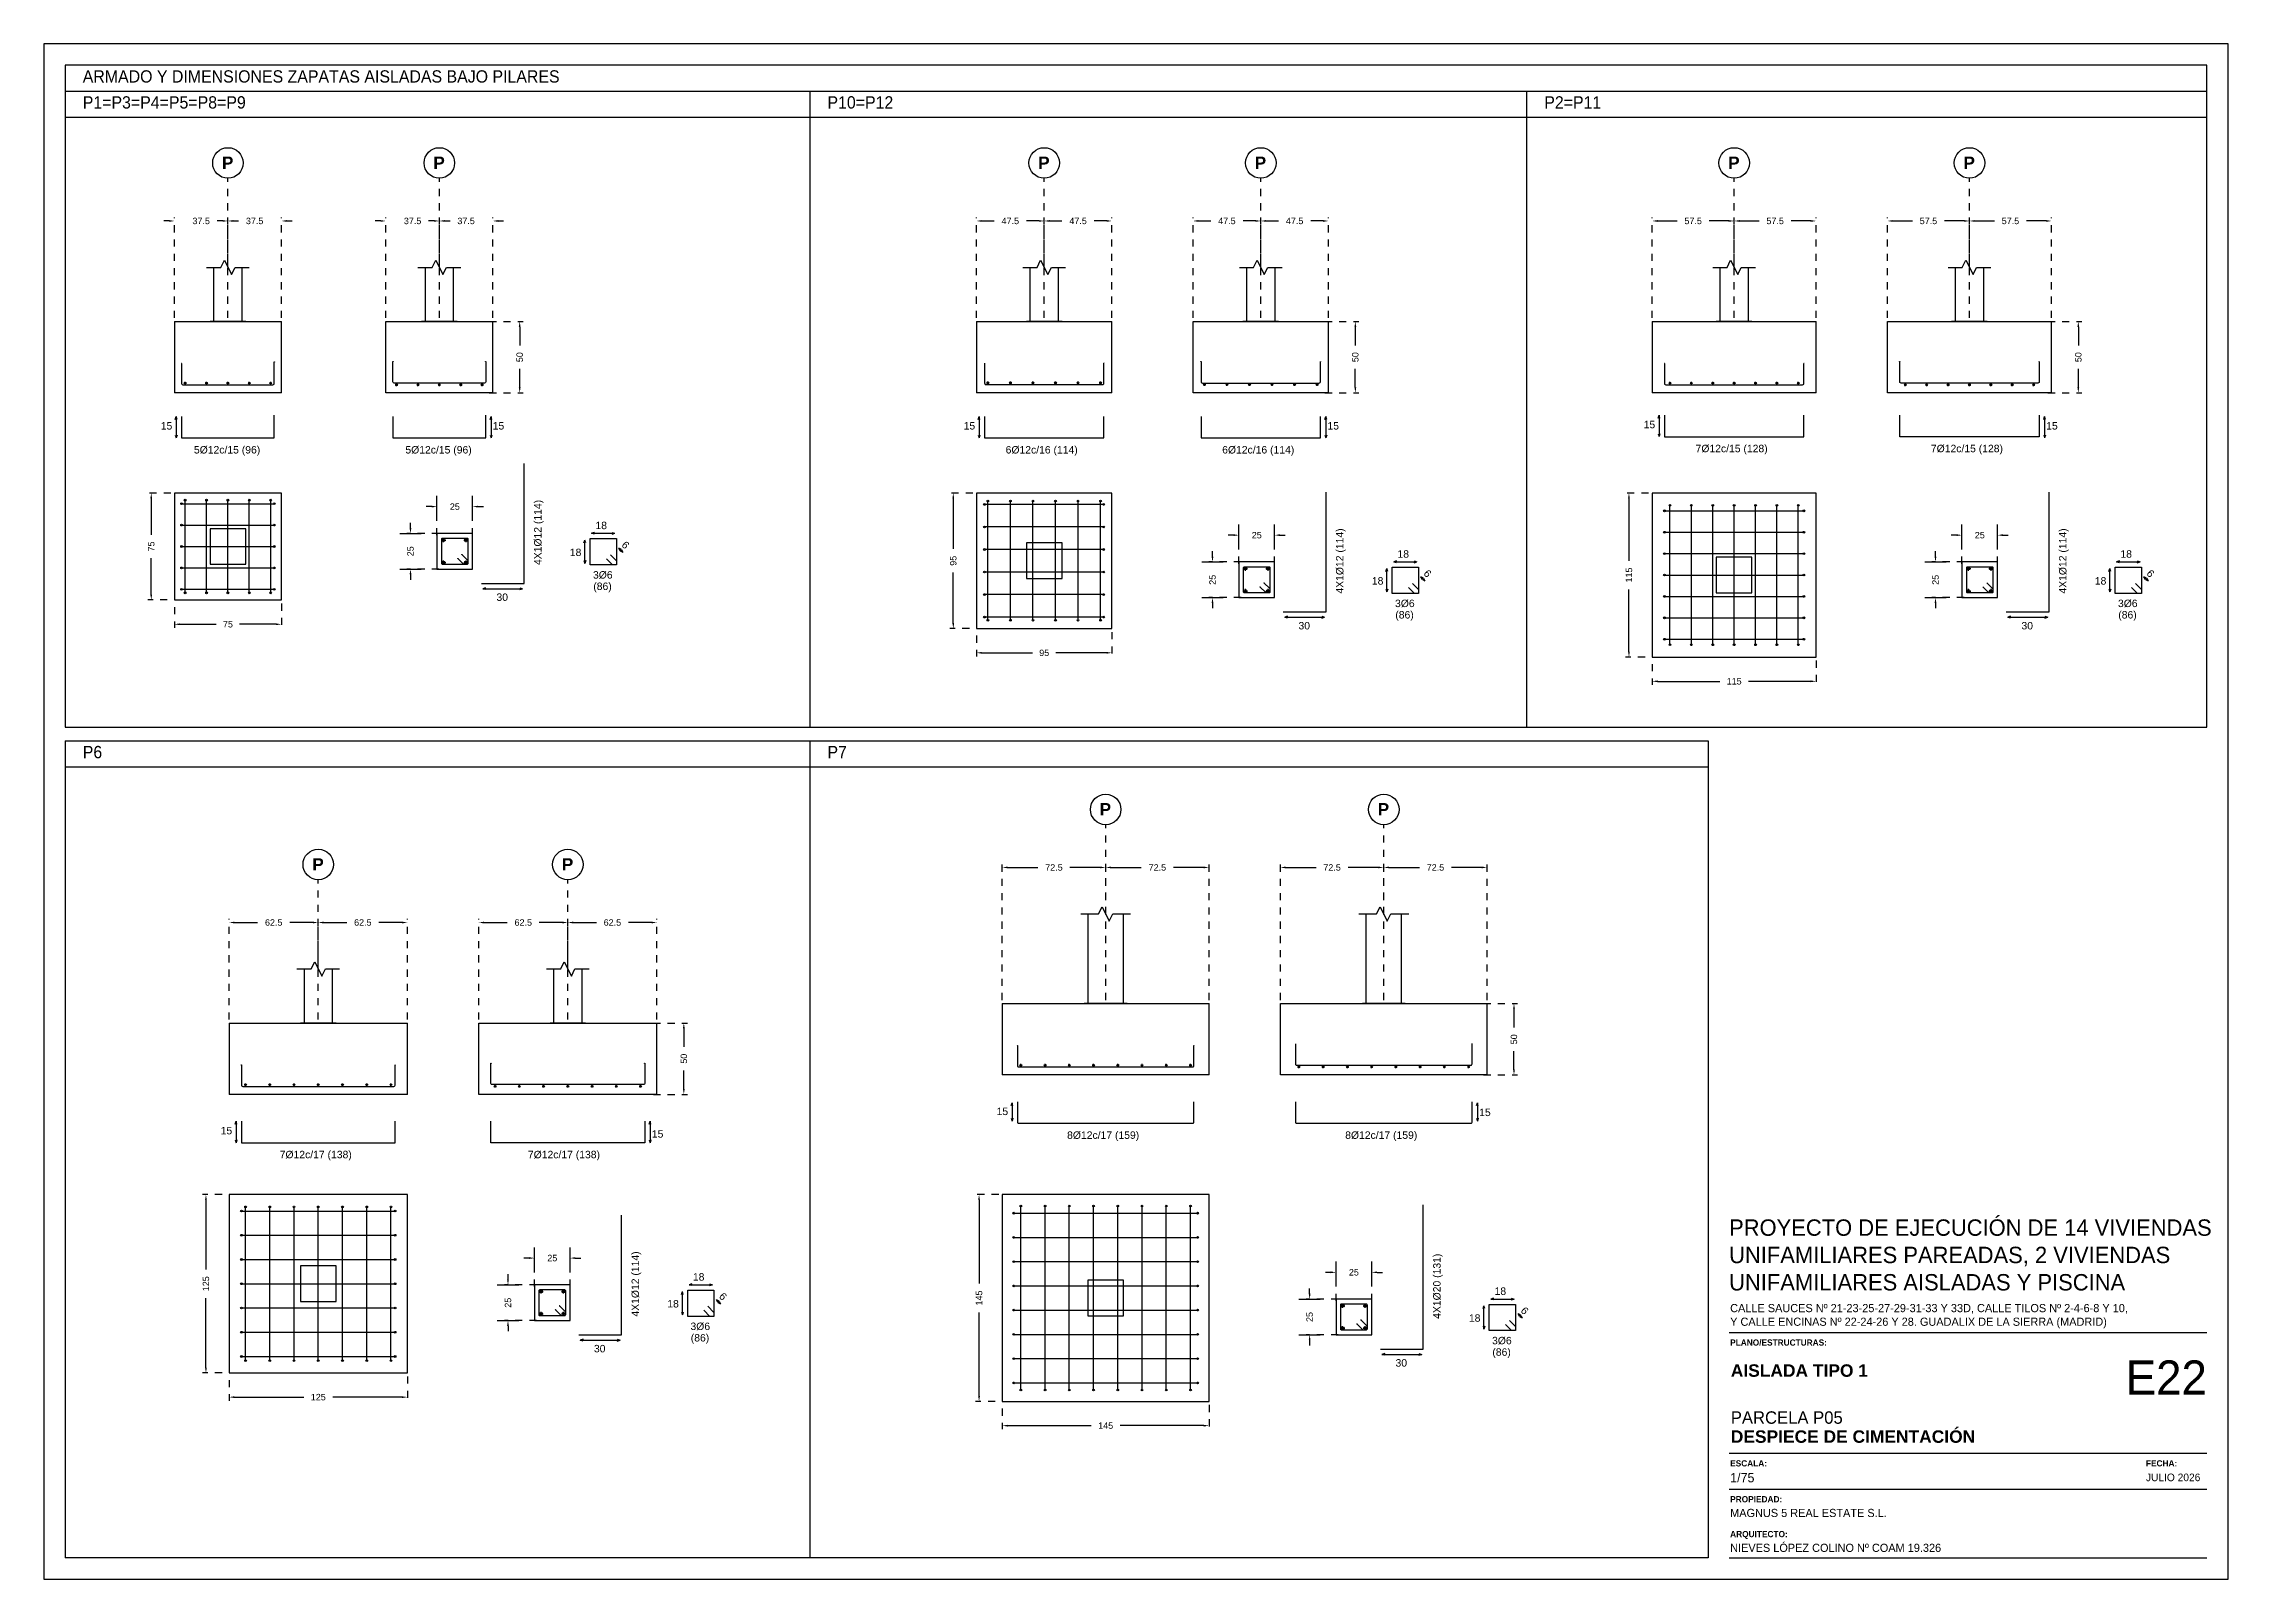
# Model space of a CAD drawing. Extents: x 2455 to 9764, y -806 to 181.
# Drawn here: x 4783.17 to 4813.81, y -500.15 to -478.61 of the extents above; entities that cross this region are included whole.
import ezdxf
from ezdxf.enums import TextEntityAlignment as Align

# ---------------------------------------------------------------- set-up
doc = ezdxf.new("R2010")
doc.units = 0
doc.header["$LTSCALE"] = 0.2
doc.header["$MEASUREMENT"] = 0
doc.linetypes.add('CYPE_PUNTO', pattern=[0.075, 0, -0.075])
doc.linetypes.add('PUNTOS2', pattern=[0.125, 0, -0.125])
for name, color, linetype in [('01_borde', 4, 'CONTINUOUS'), ('01_cajetín', 7, 'CONTINUOUS'), ('01_cotas', 4, 'CONTINUOUS'), ('01_MONO inst', 254, 'CONTINUOUS'), ('01_texto cartela', 4, 'CONTINUOUS'), ('CIM_COTAS', 2, 'CONTINUOUS'), ('CIM_DIB_ARMADOS', 4, 'CONTINUOUS'), ('CIM_GEOMETRIA', 2, 'CONTINUOUS'), ('CYPECABECERA', 2, 'CONTINUOUS'), ('WL', 7, 'CONTINUOUS')]:
    doc.layers.add(name, color=color, linetype=linetype)
doc.layers.add('01_cartela', color=6, linetype='CONTINUOUS', plot=False)
doc.styles.add('Century Gothic', font='', dxfattribs={"height": 2})
doc.styles.add('Century Gothic_3', font='', dxfattribs={"height": 4.5})
doc.styles.add('Century Gothic_5', font='', dxfattribs={"height": 2.5})
doc.styles.add('Century Gothic_6', font='', dxfattribs={"height": 11})
doc.styles.add('Estilo1', font='swissel.ttf')
doc.styles.add('NIEVES2', font='sanss___.ttf')
doc.styles.add('NIEVES3', font='swisseb.ttf')
doc.styles.add('ROMANS', font='romans')
doc.styles.get('Century Gothic').set_extended_font_data('Century Gothic')
doc.styles.get('Century Gothic_3').set_extended_font_data('Century Gothic')
doc.styles.get('Century Gothic_5').set_extended_font_data('Century Gothic')
doc.styles.get('Century Gothic_6').set_extended_font_data('Century Gothic')
doc.dimstyles.new('DECIMAL-50', dxfattribs={"dimtxt": 0.08, "dimasz": 0.15, "dimexe": 0.05, "dimexo": 0.05, "dimgap": 0.09, "dimtad": 0, "dimzin": 0, "dimdsep": 46, "dimtxsty": 'ROMANS', "dimblk": 'DOTSMALL', "dimcen": 0.09, "dimclrt": 7, "dimadec": 0, "dimazin": 0, "dimtfac": 1.38, "dimtix": 1, "dimtofl": 0, "dimtmove": 2, "dimatfit": 3, "dimldrblk": 'OBLIQUE', "dimfxl": 1, "dimtolj": 1, "dimtzin": 0, "dimarcsym": 0})

msp = doc.modelspace()

# ---------------------------------------------------------------- texts
at = {"layer": '01_borde', "color": 1, "ltscale": 0.01, "style": 'NIEVES2', "width": 0.926386}
for s, height, p in [('ARMADO Y DIMENSIONES ZAPATAS AISLADAS BAJO PILARES ', 0.17222, (4783.716, -479.158)), ('P1=P3=P4=P5=P8=P9', 0.17222, (4783.716, -479.522)), ('P10=P12', 0.1722, (4794.16, -479.522)), ('P2=P11', 0.1722, (4804.213, -479.522)), ('P6', 0.1722, (4783.716, -488.633)), ('P7', 0.1722, (4794.16, -488.633))]:
    msp.add_text(s, height=height, dxfattribs=at).set_placement(p)
at = {"layer": '01_borde', "color": 1, "ltscale": 0.01, "style": 'NIEVES3'}
for p in [(4785.668, -480.368), (4788.633, -480.368), (4797.115, -480.368), (4800.152, -480.368), (4806.792, -480.368), (4810.092, -480.368), (4797.977, -489.434), (4801.877, -489.434), (4786.935, -490.207), (4790.435, -490.207)]:
    msp.add_text('P', height=0.172, dxfattribs=at).set_placement(p)
at = {"layer": '01_cajetín', "color": 5, "style": 'Estilo1'}
for s, height, p in [('15', 0.1042, (4784.81, -484.055)), ('15', 0.1042, (4789.465, -484.055)), ('15', 0.1042, (4796.07, -484.055)), ('15', 0.1042, (4801.172, -484.055)), ('15', 0.1042, (4805.607, -484.037)), ('15', 0.1042, (4811.252, -484.055)), ('5%%C12c/15 (96)', 0.10417, (4785.275, -484.391)), ('5%%C12c/15 (96)', 0.10417, (4788.241, -484.391)), ('6%%C12c/16 (114)', 0.10417, (4796.659, -484.391)), ('6%%C12c/16 (114)', 0.10417, (4799.696, -484.391)), ('7%%C12c/15 (128)', 0.10417, (4806.335, -484.373)), ('7%%C12c/15 (128)', 0.10417, (4809.635, -484.373)), ('18', 0.1042, (4790.906, -485.452)), ('18', 0.1042, (4790.547, -485.829)), ('18', 0.1042, (4802.154, -485.852)), ('18', 0.1042, (4812.293, -485.852)), ('3%%c6', 0.1042, (4790.872, -486.145)), ('(86)', 0.1042, (4790.876, -486.305)), ('18', 0.1042, (4801.795, -486.229)), ('18', 0.1042, (4811.934, -486.229)), ('30', 0.1042, (4789.518, -486.458)), ('3%%c6', 0.1042, (4802.12, -486.545)), ('3%%c6', 0.1042, (4812.259, -486.545)), ('30', 0.1042, (4800.766, -486.858)), ('(86)', 0.1042, (4802.124, -486.705)), ('30', 0.1042, (4810.905, -486.858)), ('(86)', 0.1042, (4812.263, -486.705)), ('15', 0.1042, (4796.532, -493.669)), ('15', 0.1042, (4803.3, -493.683)), ('15', 0.1042, (4785.65, -493.939)), ('15', 0.1042, (4791.697, -493.985)), ('8%%C12c/17 (159)', 0.10417, (4797.521, -494.002)), ('8%%C12c/17 (159)', 0.10417, (4801.421, -494.002)), ('7%%C12c/17 (138)', 0.10417, (4786.478, -494.274)), ('7%%C12c/17 (138)', 0.10417, (4789.959, -494.274)), ('18', 0.1042, (4792.273, -495.99)), ('18', 0.1042, (4791.914, -496.367)), ('18', 0.1042, (4803.516, -496.19)), ('3%%c6', 0.1042, (4792.239, -496.683)), ('18', 0.1042, (4803.156, -496.567)), ('30', 0.1042, (4790.885, -496.996)), ('(86)', 0.1042, (4792.243, -496.844)), ('3%%c6', 0.1042, (4803.481, -496.883)), ('(86)', 0.1042, (4803.485, -497.044)), ('30', 0.1042, (4802.127, -497.196))]:
    msp.add_text(s, height=height, dxfattribs=at).set_placement(p, align=Align.BOTTOM_LEFT)
for s, height, rotation, p in [('4X1%%C12 (114)', 0.10417, 90, (4790.181, -485.924)), ('6', 0.104, 315, (4791.241, -485.673)), ('4X1%%C12 (114)', 0.10417, 90, (4801.428, -486.324)), ('4X1%%C12 (114)', 0.10417, 90, (4811.568, -486.324)), ('6', 0.104, 315, (4802.489, -486.073)), ('6', 0.104, 315, (4812.628, -486.073)), ('4X1%%C12 (114)', 0.10417, 90, (4791.548, -496.463)), ('4X1%%C20 (131)', 0.10417, 90, (4802.79, -496.495)), ('6', 0.104, 315, (4792.608, -496.211)), ('6', 0.104, 315, (4803.851, -496.411))]:
    msp.add_text(s, height=height, rotation=rotation, dxfattribs=at).set_placement(p, align=Align.BOTTOM_LEFT)
at = {"layer": '01_texto cartela', "color": 5}
for s, insert, char_height, width, attachment_point, style in [('\\PPROYECTO DE EJECUCIÓN DE 14 VIVIENDAS UNIFAMILIARES PAREADAS, 2 VIVIENDAS UNIFAMILIARES AISLADAS Y PISCINA', (4806.805, -494.717), 0.23, 6.82217, 1, 'Century Gothic_3'), ('CALLE SAUCES Nº 21-23-25-27-29-31-33 Y 33D, CALLE TILOS Nº 2-4-6-8 Y 10, \\PY CALLE ENCINAS Nº 22-24-26 Y 28. GUADALIX DE LA SIERRA (MADRID)', (4806.82, -496.287), 0.11455, 9.24681, 1, 'Century Gothic'), ('{\\fCentury Gothic|b1|i0|c0|p34;PLANO/ESTRUCTURAS: }', (4806.82, -496.784), 0.08701, 2.11715, 1, 'Century Gothic'), ('\\pt2.3273;\\PPARCELA P05', (4806.829, -497.969), 0.17455, 7.00908, 7, 'Century Gothic_5'), ('\\pt2.3273;DESPIECE DE CIMENTACIÓN', (4806.829, -498.236), 0.17455, 7.00908, 7, 'NIEVES3'), ('{\\fCentury Gothic|b1|i0|c0|p34;ESCALA: }', (4806.82, -498.478), 0.08701, 2.11715, 1, 'Century Gothic'), ('{\\fCentury Gothic|b1|i0|c0|p34;FECHA: }', (4812.651, -498.478), 0.08701, 2.11715, 1, 'Century Gothic'), ('1/75', (4806.82, -498.657), 0.1309, 2.11715, 1, 'Century Gothic'), ('JULIO 2026', (4812.651, -498.665), 0.1069, 3.50438, 1, 'Century Gothic'), ('{\\fCentury Gothic|b1|i0|c0|p34;PROPIEDAD:}', (4806.82, -498.981), 0.08701, 0.83709, 1, 'Century Gothic'), ('MAGNUS 5 REAL ESTATE S.L.', (4806.82, -499.16), 0.11455, 4.88231, 1, 'Century Gothic'), ('{\\fCentury Gothic|b1|i0|c0|p34;ARQUITECTO:}', (4806.82, -499.47), 0.08701, 0.83709, 1, 'Century Gothic'), ('NIEVES LÓPEZ COLINO Nº COAM 19.326', (4806.82, -499.649), 0.11455, 3.65153, 1, 'Century Gothic')]:
    msp.add_mtext(s, dxfattribs=dict(at, insert=insert, char_height=char_height, width=width, attachment_point=attachment_point, style=style))
at = {"layer": '01_texto cartela', "color": 1}
for s, insert, char_height, width, attachment_point, style in [('AISLADA TIPO 1 ', (4806.829, -497.31), 0.17455, 7.00908, 7, 'NIEVES3'), ('E22', (4813.506, -497.078), 0.4786, 1.04985, 3, 'Century Gothic_6')]:
    msp.add_mtext(s, dxfattribs=dict(at, insert=insert, char_height=char_height, width=width, attachment_point=attachment_point, style=style))

# ---------------------------------------------------------------- blocks, each defined once
blk = doc.blocks.new('*D796')
at = {"layer": '01_cotas', "color": 0, "lineweight": -2, "transparency": 16777216}
for p, q in [((4789.976, -495.643), (4789.901, -495.643)), ((4790.626, -495.643), (4790.701, -495.643))]:
    blk.add_line(p, q, dxfattribs=at)
at = {"layer": '01_cotas', "color": 0, "linetype": 'PUNTOS2', "lineweight": -2, "transparency": 16777216}
for p, q in [((4790.051, -496.043), (4790.051, -495.593)), ((4790.551, -496.043), (4790.551, -495.593))]:
    blk.add_line(p, q, dxfattribs=at)
at = {"layer": '01_cotas', "color": 0, "transparency": 16777216}
for points in [[(4789.976, -495.63), (4789.976, -495.655), (4790.051, -495.643)], [(4790.626, -495.63), (4790.626, -495.655), (4790.551, -495.643)]]:
    blk.add_solid(points, dxfattribs=at)
at = {"layer": '01_cotas', "color": 5, "transparency": 16777216, "insert": (4790.301, -495.643), "char_height": 0.09, "attachment_point": 5, "style": 'Estilo1'}
blk.add_mtext('\\A1;25', dxfattribs=at)
blk = doc.blocks.new('*D797')
at = {"layer": '01_cotas', "color": 0, "linetype": 'PUNTOS2', "lineweight": -2, "transparency": 16777216}
for p, q in [((4790.08, -496.019), (4789.63, -496.019)), ((4790.08, -496.519), (4789.63, -496.519))]:
    blk.add_line(p, q, dxfattribs=at)
at = {"layer": '01_cotas', "color": 0, "lineweight": -2, "transparency": 16777216}
for p, q in [((4789.68, -495.944), (4789.68, -495.869)), ((4789.68, -496.594), (4789.68, -496.669))]:
    blk.add_line(p, q, dxfattribs=at)
at = {"layer": '01_cotas', "color": 0, "transparency": 16777216}
for points in [[(4789.667, -495.944), (4789.692, -495.944), (4789.68, -496.019)], [(4789.667, -496.594), (4789.692, -496.594), (4789.68, -496.519)]]:
    blk.add_solid(points, dxfattribs=at)
at = {"layer": '01_cotas', "color": 5, "transparency": 16777216, "insert": (4789.68, -496.269), "char_height": 0.09, "attachment_point": 5, "rotation": 90, "style": 'Estilo1'}
blk.add_mtext('\\A1;25', dxfattribs=at)
blk = doc.blocks.new('*D798')
at = {"layer": '01_cotas', "color": 0, "linetype": 'PUNTOS2', "lineweight": -2, "transparency": 16777216}
for p, q in [((4791.719, -492.347), (4792.196, -492.347)), ((4791.719, -493.347), (4792.196, -493.347))]:
    blk.add_line(p, q, dxfattribs=at)
at = {"layer": '01_cotas', "color": 0, "lineweight": -2, "transparency": 16777216}
for p, q in [((4792.146, -492.422), (4792.146, -492.682)), ((4792.146, -493.272), (4792.146, -493.011))]:
    blk.add_line(p, q, dxfattribs=at)
at = {"layer": '01_cotas', "color": 0, "transparency": 16777216}
for points in [[(4792.133, -492.422), (4792.158, -492.422), (4792.146, -492.347)], [(4792.133, -493.272), (4792.158, -493.272), (4792.146, -493.347)]]:
    blk.add_solid(points, dxfattribs=at)
at = {"layer": '01_cotas', "color": 5, "transparency": 16777216, "insert": (4792.146, -492.847), "char_height": 0.09, "attachment_point": 5, "rotation": 90, "style": 'Estilo1'}
blk.add_mtext('\\A1;50', dxfattribs=at)
blk = doc.blocks.new('*D799')
at = {"layer": '01_cotas', "color": 0, "linetype": 'PUNTOS2', "lineweight": -2, "transparency": 16777216}
for p, q in [((4785.769, -492.297), (4785.769, -490.887)), ((4787.019, -492.297), (4787.019, -490.887))]:
    blk.add_line(p, q, dxfattribs=at)
at = {"layer": '01_cotas', "color": 0, "lineweight": -2, "transparency": 16777216}
for p, q in [((4785.844, -490.937), (4786.169, -490.937)), ((4786.944, -490.937), (4786.619, -490.937))]:
    blk.add_line(p, q, dxfattribs=at)
at = {"layer": '01_cotas', "color": 0, "transparency": 16777216}
for points in [[(4785.844, -490.925), (4785.844, -490.95), (4785.769, -490.937)], [(4786.944, -490.925), (4786.944, -490.95), (4787.019, -490.937)]]:
    blk.add_solid(points, dxfattribs=at)
at = {"layer": '01_cotas', "color": 5, "transparency": 16777216, "insert": (4786.394, -490.937), "char_height": 0.09, "attachment_point": 5, "style": 'Estilo1'}
blk.add_mtext('\\A1;62.5', dxfattribs=at)
blk = doc.blocks.new('*D800')
at = {"layer": '01_cotas', "color": 0, "linetype": 'PUNTOS2', "lineweight": -2, "transparency": 16777216}
for p, q in [((4785.669, -494.753), (4785.394, -494.753)), ((4785.669, -497.253), (4785.394, -497.253))]:
    blk.add_line(p, q, dxfattribs=at)
at = {"layer": '01_cotas', "color": 0, "lineweight": -2, "transparency": 16777216}
for p, q in [((4785.444, -494.828), (4785.444, -495.801)), ((4785.444, -497.178), (4785.444, -496.204))]:
    blk.add_line(p, q, dxfattribs=at)
at = {"layer": '01_cotas', "color": 0, "transparency": 16777216}
for points in [[(4785.431, -494.828), (4785.456, -494.828), (4785.444, -494.753)], [(4785.431, -497.178), (4785.456, -497.178), (4785.444, -497.253)]]:
    blk.add_solid(points, dxfattribs=at)
at = {"layer": '01_cotas', "color": 5, "transparency": 16777216, "insert": (4785.444, -496.003), "char_height": 0.09, "attachment_point": 5, "rotation": 90, "style": 'Estilo1'}
blk.add_mtext('\\A1;125', dxfattribs=at)
blk = doc.blocks.new('*D801')
at = {"layer": '01_cotas', "color": 0, "linetype": 'PUNTOS2', "lineweight": -2, "transparency": 16777216}
for p, q in [((4785.769, -497.353), (4785.769, -497.643)), ((4788.269, -497.303), (4788.269, -497.643))]:
    blk.add_line(p, q, dxfattribs=at)
at = {"layer": '01_cotas', "color": 0, "lineweight": -2, "transparency": 16777216}
for p, q in [((4785.844, -497.593), (4786.818, -497.593)), ((4788.194, -497.593), (4787.221, -497.593))]:
    blk.add_line(p, q, dxfattribs=at)
at = {"layer": '01_cotas', "color": 0, "transparency": 16777216}
for points in [[(4785.844, -497.581), (4785.844, -497.606), (4785.769, -497.593)], [(4788.194, -497.581), (4788.194, -497.606), (4788.269, -497.593)]]:
    blk.add_solid(points, dxfattribs=at)
at = {"layer": '01_cotas', "color": 5, "transparency": 16777216, "insert": (4787.019, -497.593), "char_height": 0.09, "width": 0.00915, "attachment_point": 5, "style": 'Estilo1'}
blk.add_mtext('\\A1;125', dxfattribs=at)
blk = doc.blocks.new('*D802')
at = {"layer": '01_cotas', "color": 0, "linetype": 'PUNTOS2', "lineweight": -2, "transparency": 16777216}
for p, q in [((4787.019, -492.297), (4787.019, -490.887)), ((4788.269, -492.297), (4788.269, -490.887))]:
    blk.add_line(p, q, dxfattribs=at)
at = {"layer": '01_cotas', "color": 0, "lineweight": -2, "transparency": 16777216}
for p, q in [((4787.094, -490.937), (4787.419, -490.937)), ((4788.194, -490.937), (4787.869, -490.937))]:
    blk.add_line(p, q, dxfattribs=at)
at = {"layer": '01_cotas', "color": 0, "transparency": 16777216}
for points in [[(4787.094, -490.925), (4787.094, -490.95), (4787.019, -490.937)], [(4788.194, -490.925), (4788.194, -490.95), (4788.269, -490.937)]]:
    blk.add_solid(points, dxfattribs=at)
at = {"layer": '01_cotas', "color": 5, "transparency": 16777216, "insert": (4787.644, -490.937), "char_height": 0.09, "attachment_point": 5, "style": 'Estilo1'}
blk.add_mtext('\\A1;62.5', dxfattribs=at)
blk = doc.blocks.new('*D803')
at = {"layer": '01_cotas', "color": 0, "linetype": 'PUNTOS2', "lineweight": -2, "transparency": 16777216}
for p, q in [((4789.269, -492.297), (4789.269, -490.887)), ((4790.519, -492.297), (4790.519, -490.887))]:
    blk.add_line(p, q, dxfattribs=at)
at = {"layer": '01_cotas', "color": 0, "lineweight": -2, "transparency": 16777216}
for p, q in [((4789.344, -490.937), (4789.669, -490.937)), ((4790.444, -490.937), (4790.119, -490.937))]:
    blk.add_line(p, q, dxfattribs=at)
at = {"layer": '01_cotas', "color": 0, "transparency": 16777216}
for points in [[(4789.344, -490.925), (4789.344, -490.95), (4789.269, -490.937)], [(4790.444, -490.925), (4790.444, -490.95), (4790.519, -490.937)]]:
    blk.add_solid(points, dxfattribs=at)
at = {"layer": '01_cotas', "color": 5, "transparency": 16777216, "insert": (4789.894, -490.937), "char_height": 0.09, "attachment_point": 5, "style": 'Estilo1'}
blk.add_mtext('\\A1;62.5', dxfattribs=at)
blk = doc.blocks.new('*D804')
at = {"layer": '01_cotas', "color": 0, "linetype": 'PUNTOS2', "lineweight": -2, "transparency": 16777216}
for p, q in [((4790.519, -492.297), (4790.519, -490.887)), ((4791.769, -492.297), (4791.769, -490.887))]:
    blk.add_line(p, q, dxfattribs=at)
at = {"layer": '01_cotas', "color": 0, "lineweight": -2, "transparency": 16777216}
for p, q in [((4790.594, -490.937), (4790.919, -490.937)), ((4791.694, -490.937), (4791.369, -490.937))]:
    blk.add_line(p, q, dxfattribs=at)
at = {"layer": '01_cotas', "color": 0, "transparency": 16777216}
for points in [[(4790.594, -490.925), (4790.594, -490.95), (4790.519, -490.937)], [(4791.694, -490.925), (4791.694, -490.95), (4791.769, -490.937)]]:
    blk.add_solid(points, dxfattribs=at)
at = {"layer": '01_cotas', "color": 5, "transparency": 16777216, "insert": (4791.144, -490.937), "char_height": 0.09, "attachment_point": 5, "style": 'Estilo1'}
blk.add_mtext('\\A1;62.5', dxfattribs=at)
blk = doc.blocks.new('*D805')
at = {"layer": '01_cotas', "color": 0, "linetype": 'PUNTOS2', "lineweight": -2, "transparency": 16777216}
for p, q in [((4796.2, -484.914), (4795.875, -484.914)), ((4796.15, -486.814), (4795.875, -486.814))]:
    blk.add_line(p, q, dxfattribs=at)
at = {"layer": '01_cotas', "color": 0, "lineweight": -2, "transparency": 16777216}
for p, q in [((4795.925, -484.989), (4795.925, -485.699)), ((4795.925, -486.739), (4795.925, -486.029))]:
    blk.add_line(p, q, dxfattribs=at)
at = {"layer": '01_cotas', "color": 0, "transparency": 16777216}
for points in [[(4795.912, -484.989), (4795.937, -484.989), (4795.925, -484.914)], [(4795.912, -486.739), (4795.937, -486.739), (4795.925, -486.814)]]:
    blk.add_solid(points, dxfattribs=at)
at = {"layer": '01_cotas', "color": 5, "transparency": 16777216, "insert": (4795.925, -485.864), "char_height": 0.09, "attachment_point": 5, "rotation": 90, "style": 'Estilo1'}
blk.add_mtext('\\A1;95', dxfattribs=at)
blk = doc.blocks.new('*D806')
at = {"layer": '01_cotas', "color": 0, "linetype": 'PUNTOS2', "lineweight": -2, "transparency": 16777216}
for p, q in [((4796.25, -486.914), (4796.25, -487.205)), ((4798.15, -486.864), (4798.15, -487.205))]:
    blk.add_line(p, q, dxfattribs=at)
at = {"layer": '01_cotas', "color": 0, "lineweight": -2, "transparency": 16777216}
for p, q in [((4796.325, -487.155), (4797.035, -487.155)), ((4798.075, -487.155), (4797.365, -487.155))]:
    blk.add_line(p, q, dxfattribs=at)
at = {"layer": '01_cotas', "color": 0, "transparency": 16777216}
for points in [[(4796.325, -487.142), (4796.325, -487.167), (4796.25, -487.155)], [(4798.075, -487.142), (4798.075, -487.167), (4798.15, -487.155)]]:
    blk.add_solid(points, dxfattribs=at)
at = {"layer": '01_cotas', "color": 5, "transparency": 16777216, "insert": (4797.2, -487.155), "char_height": 0.09, "width": 0.00915, "attachment_point": 5, "style": 'Estilo1'}
blk.add_mtext('\\A1;95', dxfattribs=at)
blk = doc.blocks.new('*D807')
at = {"layer": '01_cotas', "color": 0, "lineweight": -2, "transparency": 16777216}
for p, q in [((4799.856, -485.505), (4799.781, -485.505)), ((4800.506, -485.505), (4800.581, -485.505))]:
    blk.add_line(p, q, dxfattribs=at)
at = {"layer": '01_cotas', "color": 0, "linetype": 'PUNTOS2', "lineweight": -2, "transparency": 16777216}
for p, q in [((4799.931, -485.905), (4799.931, -485.455)), ((4800.431, -485.905), (4800.431, -485.455))]:
    blk.add_line(p, q, dxfattribs=at)
at = {"layer": '01_cotas', "color": 0, "transparency": 16777216}
for points in [[(4799.856, -485.492), (4799.856, -485.517), (4799.931, -485.505)], [(4800.506, -485.492), (4800.506, -485.517), (4800.431, -485.505)]]:
    blk.add_solid(points, dxfattribs=at)
at = {"layer": '01_cotas', "color": 5, "transparency": 16777216, "insert": (4800.181, -485.505), "char_height": 0.09, "attachment_point": 5, "style": 'Estilo1'}
blk.add_mtext('\\A1;25', dxfattribs=at)
blk = doc.blocks.new('*D808')
at = {"layer": '01_cotas', "color": 0, "linetype": 'PUNTOS2', "lineweight": -2, "transparency": 16777216}
for p, q in [((4799.96, -485.881), (4799.51, -485.881)), ((4799.96, -486.381), (4799.51, -486.381))]:
    blk.add_line(p, q, dxfattribs=at)
at = {"layer": '01_cotas', "color": 0, "lineweight": -2, "transparency": 16777216}
for p, q in [((4799.56, -485.806), (4799.56, -485.731)), ((4799.56, -486.456), (4799.56, -486.531))]:
    blk.add_line(p, q, dxfattribs=at)
at = {"layer": '01_cotas', "color": 0, "transparency": 16777216}
for points in [[(4799.548, -485.806), (4799.573, -485.806), (4799.56, -485.881)], [(4799.548, -486.456), (4799.573, -486.456), (4799.56, -486.381)]]:
    blk.add_solid(points, dxfattribs=at)
at = {"layer": '01_cotas', "color": 5, "transparency": 16777216, "insert": (4799.56, -486.131), "char_height": 0.09, "attachment_point": 5, "rotation": 90, "style": 'Estilo1'}
blk.add_mtext('\\A1;25', dxfattribs=at)
blk = doc.blocks.new('*D809')
at = {"layer": '01_cotas', "color": 0, "linetype": 'PUNTOS2', "lineweight": -2, "transparency": 16777216}
for p, q in [((4801.137, -482.509), (4801.613, -482.509)), ((4801.137, -483.509), (4801.613, -483.509))]:
    blk.add_line(p, q, dxfattribs=at)
at = {"layer": '01_cotas', "color": 0, "lineweight": -2, "transparency": 16777216}
for p, q in [((4801.563, -482.584), (4801.563, -482.844)), ((4801.563, -483.434), (4801.563, -483.173))]:
    blk.add_line(p, q, dxfattribs=at)
at = {"layer": '01_cotas', "color": 0, "transparency": 16777216}
for points in [[(4801.551, -482.584), (4801.576, -482.584), (4801.563, -482.509)], [(4801.551, -483.434), (4801.576, -483.434), (4801.563, -483.509)]]:
    blk.add_solid(points, dxfattribs=at)
at = {"layer": '01_cotas', "color": 5, "transparency": 16777216, "insert": (4801.563, -483.009), "char_height": 0.09, "attachment_point": 5, "rotation": 90, "style": 'Estilo1'}
blk.add_mtext('\\A1;50', dxfattribs=at)
blk = doc.blocks.new('*D810')
at = {"layer": '01_cotas', "color": 0, "linetype": 'PUNTOS2', "lineweight": -2, "transparency": 16777216}
for p, q in [((4796.25, -482.459), (4796.25, -481.049)), ((4797.2, -482.459), (4797.2, -481.049))]:
    blk.add_line(p, q, dxfattribs=at)
at = {"layer": '01_cotas', "color": 0, "lineweight": -2, "transparency": 16777216}
for p, q in [((4796.325, -481.099), (4796.499, -481.099)), ((4797.125, -481.099), (4796.951, -481.099))]:
    blk.add_line(p, q, dxfattribs=at)
at = {"layer": '01_cotas', "color": 0, "transparency": 16777216}
for points in [[(4796.325, -481.086), (4796.325, -481.111), (4796.25, -481.099)], [(4797.125, -481.086), (4797.125, -481.111), (4797.2, -481.099)]]:
    blk.add_solid(points, dxfattribs=at)
at = {"layer": '01_cotas', "color": 5, "transparency": 16777216, "insert": (4796.725, -481.099), "char_height": 0.09, "attachment_point": 5, "style": 'Estilo1'}
blk.add_mtext('\\A1;47.5', dxfattribs=at)
blk = doc.blocks.new('*D811')
at = {"layer": '01_cotas', "color": 0, "linetype": 'PUNTOS2', "lineweight": -2, "transparency": 16777216}
for p, q in [((4797.2, -482.459), (4797.2, -481.049)), ((4798.15, -482.459), (4798.15, -481.049))]:
    blk.add_line(p, q, dxfattribs=at)
at = {"layer": '01_cotas', "color": 0, "lineweight": -2, "transparency": 16777216}
for p, q in [((4797.275, -481.099), (4797.449, -481.099)), ((4798.075, -481.099), (4797.901, -481.099))]:
    blk.add_line(p, q, dxfattribs=at)
at = {"layer": '01_cotas', "color": 0, "transparency": 16777216}
for points in [[(4797.275, -481.086), (4797.275, -481.111), (4797.2, -481.099)], [(4798.075, -481.086), (4798.075, -481.111), (4798.15, -481.099)]]:
    blk.add_solid(points, dxfattribs=at)
at = {"layer": '01_cotas', "color": 5, "transparency": 16777216, "insert": (4797.675, -481.099), "char_height": 0.09, "attachment_point": 5, "style": 'Estilo1'}
blk.add_mtext('\\A1;47.5', dxfattribs=at)
blk = doc.blocks.new('*D812')
at = {"layer": '01_cotas', "color": 0, "linetype": 'PUNTOS2', "lineweight": -2, "transparency": 16777216}
for p, q in [((4799.287, -482.459), (4799.287, -481.049)), ((4800.237, -482.459), (4800.237, -481.049))]:
    blk.add_line(p, q, dxfattribs=at)
at = {"layer": '01_cotas', "color": 0, "lineweight": -2, "transparency": 16777216}
for p, q in [((4799.362, -481.099), (4799.536, -481.099)), ((4800.162, -481.099), (4799.988, -481.099))]:
    blk.add_line(p, q, dxfattribs=at)
at = {"layer": '01_cotas', "color": 0, "transparency": 16777216}
for points in [[(4799.362, -481.086), (4799.362, -481.111), (4799.287, -481.099)], [(4800.162, -481.086), (4800.162, -481.111), (4800.237, -481.099)]]:
    blk.add_solid(points, dxfattribs=at)
at = {"layer": '01_cotas', "color": 5, "transparency": 16777216, "insert": (4799.762, -481.099), "char_height": 0.09, "attachment_point": 5, "style": 'Estilo1'}
blk.add_mtext('\\A1;47.5', dxfattribs=at)
blk = doc.blocks.new('*D813')
at = {"layer": '01_cotas', "color": 0, "linetype": 'PUNTOS2', "lineweight": -2, "transparency": 16777216}
for p, q in [((4800.237, -482.459), (4800.237, -481.049)), ((4801.187, -482.459), (4801.187, -481.049))]:
    blk.add_line(p, q, dxfattribs=at)
at = {"layer": '01_cotas', "color": 0, "lineweight": -2, "transparency": 16777216}
for p, q in [((4800.312, -481.099), (4800.486, -481.099)), ((4801.112, -481.099), (4800.938, -481.099))]:
    blk.add_line(p, q, dxfattribs=at)
at = {"layer": '01_cotas', "color": 0, "transparency": 16777216}
for points in [[(4800.312, -481.086), (4800.312, -481.111), (4800.237, -481.099)], [(4801.112, -481.086), (4801.112, -481.111), (4801.187, -481.099)]]:
    blk.add_solid(points, dxfattribs=at)
at = {"layer": '01_cotas', "color": 5, "transparency": 16777216, "insert": (4800.712, -481.099), "char_height": 0.09, "attachment_point": 5, "style": 'Estilo1'}
blk.add_mtext('\\A1;47.5', dxfattribs=at)
blk = doc.blocks.new('*D814')
at = {"layer": '01_cotas', "color": 0, "linetype": 'PUNTOS2', "lineweight": -2, "transparency": 16777216}
for p, q in [((4784.952, -484.914), (4784.627, -484.914)), ((4784.902, -486.414), (4784.627, -486.414))]:
    blk.add_line(p, q, dxfattribs=at)
at = {"layer": '01_cotas', "color": 0, "lineweight": -2, "transparency": 16777216}
for p, q in [((4784.677, -484.989), (4784.677, -485.5)), ((4784.677, -486.339), (4784.677, -485.828))]:
    blk.add_line(p, q, dxfattribs=at)
at = {"layer": '01_cotas', "color": 0, "transparency": 16777216}
for points in [[(4784.664, -484.989), (4784.689, -484.989), (4784.677, -484.914)], [(4784.664, -486.339), (4784.689, -486.339), (4784.677, -486.414)]]:
    blk.add_solid(points, dxfattribs=at)
at = {"layer": '01_cotas', "color": 5, "transparency": 16777216, "insert": (4784.677, -485.664), "char_height": 0.09, "attachment_point": 5, "rotation": 90, "style": 'Estilo1'}
blk.add_mtext('\\A1;75', dxfattribs=at)
blk = doc.blocks.new('*D815')
at = {"layer": '01_cotas', "color": 0, "linetype": 'PUNTOS2', "lineweight": -2, "transparency": 16777216}
for p, q in [((4785.002, -486.514), (4785.002, -486.805)), ((4786.502, -486.464), (4786.502, -486.805))]:
    blk.add_line(p, q, dxfattribs=at)
at = {"layer": '01_cotas', "color": 0, "lineweight": -2, "transparency": 16777216}
for p, q in [((4785.077, -486.755), (4785.588, -486.755)), ((4786.427, -486.755), (4785.916, -486.755))]:
    blk.add_line(p, q, dxfattribs=at)
at = {"layer": '01_cotas', "color": 0, "transparency": 16777216}
for points in [[(4785.077, -486.742), (4785.077, -486.767), (4785.002, -486.755)], [(4786.427, -486.742), (4786.427, -486.767), (4786.502, -486.755)]]:
    blk.add_solid(points, dxfattribs=at)
at = {"layer": '01_cotas', "color": 5, "transparency": 16777216, "insert": (4785.752, -486.755), "char_height": 0.09, "width": 0.00915, "attachment_point": 5, "style": 'Estilo1'}
blk.add_mtext('\\A1;75', dxfattribs=at)
blk = doc.blocks.new('*D816')
at = {"layer": '01_cotas', "color": 0, "lineweight": -2, "transparency": 16777216}
for p, q in [((4788.609, -485.105), (4788.534, -485.105)), ((4789.259, -485.105), (4789.334, -485.105))]:
    blk.add_line(p, q, dxfattribs=at)
at = {"layer": '01_cotas', "color": 0, "linetype": 'PUNTOS2', "lineweight": -2, "transparency": 16777216}
for p, q in [((4788.684, -485.505), (4788.684, -485.055)), ((4789.184, -485.505), (4789.184, -485.055))]:
    blk.add_line(p, q, dxfattribs=at)
at = {"layer": '01_cotas', "color": 0, "transparency": 16777216}
for points in [[(4788.609, -485.092), (4788.609, -485.117), (4788.684, -485.105)], [(4789.259, -485.092), (4789.259, -485.117), (4789.184, -485.105)]]:
    blk.add_solid(points, dxfattribs=at)
at = {"layer": '01_cotas', "color": 5, "transparency": 16777216, "insert": (4788.934, -485.105), "char_height": 0.09, "attachment_point": 5, "style": 'Estilo1'}
blk.add_mtext('\\A1;25', dxfattribs=at)
blk = doc.blocks.new('*D817')
at = {"layer": '01_cotas', "color": 0, "linetype": 'PUNTOS2', "lineweight": -2, "transparency": 16777216}
for p, q in [((4788.712, -485.481), (4788.262, -485.481)), ((4788.712, -485.981), (4788.262, -485.981))]:
    blk.add_line(p, q, dxfattribs=at)
at = {"layer": '01_cotas', "color": 0, "lineweight": -2, "transparency": 16777216}
for p, q in [((4788.312, -485.406), (4788.312, -485.331)), ((4788.312, -486.056), (4788.312, -486.131))]:
    blk.add_line(p, q, dxfattribs=at)
at = {"layer": '01_cotas', "color": 0, "transparency": 16777216}
for points in [[(4788.3, -485.406), (4788.325, -485.406), (4788.312, -485.481)], [(4788.3, -486.056), (4788.325, -486.056), (4788.312, -485.981)]]:
    blk.add_solid(points, dxfattribs=at)
at = {"layer": '01_cotas', "color": 5, "transparency": 16777216, "insert": (4788.312, -485.731), "char_height": 0.09, "attachment_point": 5, "rotation": 90, "style": 'Estilo1'}
blk.add_mtext('\\A1;25', dxfattribs=at)
blk = doc.blocks.new('*D818')
at = {"layer": '01_cotas', "color": 0, "linetype": 'PUNTOS2', "lineweight": -2, "transparency": 16777216}
for p, q in [((4789.417, -482.509), (4789.894, -482.509)), ((4789.417, -483.509), (4789.894, -483.509))]:
    blk.add_line(p, q, dxfattribs=at)
at = {"layer": '01_cotas', "color": 0, "lineweight": -2, "transparency": 16777216}
for p, q in [((4789.844, -482.584), (4789.844, -482.844)), ((4789.844, -483.434), (4789.844, -483.173))]:
    blk.add_line(p, q, dxfattribs=at)
at = {"layer": '01_cotas', "color": 0, "transparency": 16777216}
for points in [[(4789.831, -482.584), (4789.856, -482.584), (4789.844, -482.509)], [(4789.831, -483.434), (4789.856, -483.434), (4789.844, -483.509)]]:
    blk.add_solid(points, dxfattribs=at)
at = {"layer": '01_cotas', "color": 5, "transparency": 16777216, "insert": (4789.844, -483.009), "char_height": 0.09, "attachment_point": 5, "rotation": 90, "style": 'Estilo1'}
blk.add_mtext('\\A1;50', dxfattribs=at)
blk = doc.blocks.new('*D819')
at = {"layer": '01_cotas', "color": 0, "lineweight": -2, "transparency": 16777216}
for p, q in [((4784.927, -481.099), (4784.852, -481.099)), ((4785.827, -481.099), (4785.902, -481.099))]:
    blk.add_line(p, q, dxfattribs=at)
at = {"layer": '01_cotas', "color": 0, "linetype": 'PUNTOS2', "lineweight": -2, "transparency": 16777216}
for p, q in [((4785.002, -482.459), (4785.002, -481.049)), ((4785.752, -482.459), (4785.752, -481.049))]:
    blk.add_line(p, q, dxfattribs=at)
at = {"layer": '01_cotas', "color": 0, "transparency": 16777216}
for points in [[(4784.927, -481.086), (4784.927, -481.111), (4785.002, -481.099)], [(4785.827, -481.086), (4785.827, -481.111), (4785.752, -481.099)]]:
    blk.add_solid(points, dxfattribs=at)
at = {"layer": '01_cotas', "color": 5, "transparency": 16777216, "insert": (4785.377, -481.099), "char_height": 0.09, "attachment_point": 5, "style": 'Estilo1'}
blk.add_mtext('\\A1;37.5', dxfattribs=at)
blk = doc.blocks.new('*D820')
at = {"layer": '01_cotas', "color": 0, "lineweight": -2, "transparency": 16777216}
for p, q in [((4785.677, -481.099), (4785.602, -481.099)), ((4786.577, -481.099), (4786.652, -481.099))]:
    blk.add_line(p, q, dxfattribs=at)
at = {"layer": '01_cotas', "color": 0, "linetype": 'PUNTOS2', "lineweight": -2, "transparency": 16777216}
for p, q in [((4785.752, -482.459), (4785.752, -481.049)), ((4786.502, -482.459), (4786.502, -481.049))]:
    blk.add_line(p, q, dxfattribs=at)
at = {"layer": '01_cotas', "color": 0, "transparency": 16777216}
for points in [[(4785.677, -481.086), (4785.677, -481.111), (4785.752, -481.099)], [(4786.577, -481.086), (4786.577, -481.111), (4786.502, -481.099)]]:
    blk.add_solid(points, dxfattribs=at)
at = {"layer": '01_cotas', "color": 5, "transparency": 16777216, "insert": (4786.127, -481.099), "char_height": 0.09, "attachment_point": 5, "style": 'Estilo1'}
blk.add_mtext('\\A1;37.5', dxfattribs=at)
blk = doc.blocks.new('*D821')
at = {"layer": '01_cotas', "color": 0, "lineweight": -2, "transparency": 16777216}
for p, q in [((4787.892, -481.099), (4787.817, -481.099)), ((4788.792, -481.099), (4788.867, -481.099))]:
    blk.add_line(p, q, dxfattribs=at)
at = {"layer": '01_cotas', "color": 0, "linetype": 'PUNTOS2', "lineweight": -2, "transparency": 16777216}
for p, q in [((4787.967, -482.459), (4787.967, -481.049)), ((4788.717, -482.459), (4788.717, -481.049))]:
    blk.add_line(p, q, dxfattribs=at)
at = {"layer": '01_cotas', "color": 0, "transparency": 16777216}
for points in [[(4787.892, -481.086), (4787.892, -481.111), (4787.967, -481.099)], [(4788.792, -481.086), (4788.792, -481.111), (4788.717, -481.099)]]:
    blk.add_solid(points, dxfattribs=at)
at = {"layer": '01_cotas', "color": 5, "transparency": 16777216, "insert": (4788.342, -481.099), "char_height": 0.09, "attachment_point": 5, "style": 'Estilo1'}
blk.add_mtext('\\A1;37.5', dxfattribs=at)
blk = doc.blocks.new('*D822')
at = {"layer": '01_cotas', "color": 0, "lineweight": -2, "transparency": 16777216}
for p, q in [((4788.642, -481.099), (4788.567, -481.099)), ((4789.542, -481.099), (4789.617, -481.099))]:
    blk.add_line(p, q, dxfattribs=at)
at = {"layer": '01_cotas', "color": 0, "linetype": 'PUNTOS2', "lineweight": -2, "transparency": 16777216}
for p, q in [((4788.717, -482.459), (4788.717, -481.049)), ((4789.467, -482.459), (4789.467, -481.049))]:
    blk.add_line(p, q, dxfattribs=at)
at = {"layer": '01_cotas', "color": 0, "transparency": 16777216}
for points in [[(4788.642, -481.086), (4788.642, -481.111), (4788.717, -481.099)], [(4789.542, -481.086), (4789.542, -481.111), (4789.467, -481.099)]]:
    blk.add_solid(points, dxfattribs=at)
at = {"layer": '01_cotas', "color": 5, "transparency": 16777216, "insert": (4789.092, -481.099), "char_height": 0.09, "attachment_point": 5, "style": 'Estilo1'}
blk.add_mtext('\\A1;37.5', dxfattribs=at)
blk = doc.blocks.new('*D823')
at = {"layer": '01_cotas', "color": 0, "linetype": 'PUNTOS2', "lineweight": -2, "transparency": 16777216}
for p, q in [((4798.062, -492.025), (4798.062, -490.115)), ((4799.512, -492.025), (4799.512, -490.115))]:
    blk.add_line(p, q, dxfattribs=at)
at = {"layer": '01_cotas', "color": 0, "lineweight": -2, "transparency": 16777216}
for p, q in [((4798.137, -490.165), (4798.562, -490.165)), ((4799.437, -490.165), (4799.011, -490.165))]:
    blk.add_line(p, q, dxfattribs=at)
at = {"layer": '01_cotas', "color": 0, "transparency": 16777216}
for points in [[(4798.137, -490.152), (4798.137, -490.177), (4798.062, -490.165)], [(4799.437, -490.152), (4799.437, -490.177), (4799.512, -490.165)]]:
    blk.add_solid(points, dxfattribs=at)
at = {"layer": '01_cotas', "color": 5, "transparency": 16777216, "insert": (4798.787, -490.165), "char_height": 0.09, "attachment_point": 5, "style": 'Estilo1'}
blk.add_mtext('\\A1;72.5', dxfattribs=at)
blk = doc.blocks.new('*D824')
at = {"layer": '01_cotas', "color": 0, "linetype": 'PUNTOS2', "lineweight": -2, "transparency": 16777216}
for p, q in [((4796.612, -492.025), (4796.612, -490.115)), ((4798.062, -492.025), (4798.062, -490.115))]:
    blk.add_line(p, q, dxfattribs=at)
at = {"layer": '01_cotas', "color": 0, "lineweight": -2, "transparency": 16777216}
for p, q in [((4796.687, -490.165), (4797.112, -490.165)), ((4797.987, -490.165), (4797.561, -490.165))]:
    blk.add_line(p, q, dxfattribs=at)
at = {"layer": '01_cotas', "color": 0, "transparency": 16777216}
for points in [[(4796.687, -490.152), (4796.687, -490.177), (4796.612, -490.165)], [(4797.987, -490.152), (4797.987, -490.177), (4798.062, -490.165)]]:
    blk.add_solid(points, dxfattribs=at)
at = {"layer": '01_cotas', "color": 5, "transparency": 16777216, "insert": (4797.337, -490.165), "char_height": 0.09, "attachment_point": 5, "style": 'Estilo1'}
blk.add_mtext('\\A1;72.5', dxfattribs=at)
blk = doc.blocks.new('*D825')
at = {"layer": '01_cotas', "color": 0, "linetype": 'PUNTOS2', "lineweight": -2, "transparency": 16777216}
for p, q in [((4801.962, -492.025), (4801.962, -490.115)), ((4803.412, -492.025), (4803.412, -490.115))]:
    blk.add_line(p, q, dxfattribs=at)
at = {"layer": '01_cotas', "color": 0, "lineweight": -2, "transparency": 16777216}
for p, q in [((4802.037, -490.165), (4802.462, -490.165)), ((4803.337, -490.165), (4802.911, -490.165))]:
    blk.add_line(p, q, dxfattribs=at)
at = {"layer": '01_cotas', "color": 0, "transparency": 16777216}
for points in [[(4802.037, -490.152), (4802.037, -490.177), (4801.962, -490.165)], [(4803.337, -490.152), (4803.337, -490.177), (4803.412, -490.165)]]:
    blk.add_solid(points, dxfattribs=at)
at = {"layer": '01_cotas', "color": 5, "transparency": 16777216, "insert": (4802.687, -490.165), "char_height": 0.09, "attachment_point": 5, "style": 'Estilo1'}
blk.add_mtext('\\A1;72.5', dxfattribs=at)
blk = doc.blocks.new('*D826')
at = {"layer": '01_cotas', "color": 0, "linetype": 'PUNTOS2', "lineweight": -2, "transparency": 16777216}
for p, q in [((4800.512, -492.025), (4800.512, -490.115)), ((4801.962, -492.025), (4801.962, -490.115))]:
    blk.add_line(p, q, dxfattribs=at)
at = {"layer": '01_cotas', "color": 0, "lineweight": -2, "transparency": 16777216}
for p, q in [((4800.587, -490.165), (4801.012, -490.165)), ((4801.887, -490.165), (4801.461, -490.165))]:
    blk.add_line(p, q, dxfattribs=at)
at = {"layer": '01_cotas', "color": 0, "transparency": 16777216}
for points in [[(4800.587, -490.152), (4800.587, -490.177), (4800.512, -490.165)], [(4801.887, -490.152), (4801.887, -490.177), (4801.962, -490.165)]]:
    blk.add_solid(points, dxfattribs=at)
at = {"layer": '01_cotas', "color": 5, "transparency": 16777216, "insert": (4801.237, -490.165), "char_height": 0.09, "attachment_point": 5, "style": 'Estilo1'}
blk.add_mtext('\\A1;72.5', dxfattribs=at)
blk = doc.blocks.new('*D827')
at = {"layer": '01_cotas', "color": 0, "linetype": 'PUNTOS2', "lineweight": -2, "transparency": 16777216}
for p, q in [((4803.362, -492.075), (4803.838, -492.075)), ((4803.362, -493.075), (4803.838, -493.075))]:
    blk.add_line(p, q, dxfattribs=at)
at = {"layer": '01_cotas', "color": 0, "lineweight": -2, "transparency": 16777216}
for p, q in [((4803.788, -492.15), (4803.788, -492.41)), ((4803.788, -493), (4803.788, -492.739))]:
    blk.add_line(p, q, dxfattribs=at)
at = {"layer": '01_cotas', "color": 0, "transparency": 16777216}
for points in [[(4803.776, -492.15), (4803.801, -492.15), (4803.788, -492.075)], [(4803.776, -493), (4803.801, -493), (4803.788, -493.075)]]:
    blk.add_solid(points, dxfattribs=at)
at = {"layer": '01_cotas', "color": 5, "transparency": 16777216, "insert": (4803.788, -492.575), "char_height": 0.09, "attachment_point": 5, "rotation": 90, "style": 'Estilo1'}
blk.add_mtext('\\A1;50', dxfattribs=at)
blk = doc.blocks.new('*D828')
at = {"layer": '01_cotas', "color": 0, "linetype": 'PUNTOS2', "lineweight": -2, "transparency": 16777216}
for p, q in [((4796.562, -494.753), (4796.236, -494.753)), ((4796.512, -497.653), (4796.236, -497.653))]:
    blk.add_line(p, q, dxfattribs=at)
at = {"layer": '01_cotas', "color": 0, "lineweight": -2, "transparency": 16777216}
for p, q in [((4796.286, -494.828), (4796.286, -496.001)), ((4796.286, -497.578), (4796.286, -496.404))]:
    blk.add_line(p, q, dxfattribs=at)
at = {"layer": '01_cotas', "color": 0, "transparency": 16777216}
for points in [[(4796.274, -494.828), (4796.299, -494.828), (4796.286, -494.753)], [(4796.274, -497.578), (4796.299, -497.578), (4796.286, -497.653)]]:
    blk.add_solid(points, dxfattribs=at)
at = {"layer": '01_cotas', "color": 5, "transparency": 16777216, "insert": (4796.286, -496.203), "char_height": 0.09, "attachment_point": 5, "rotation": 90, "style": 'Estilo1'}
blk.add_mtext('\\A1;145', dxfattribs=at)
blk = doc.blocks.new('*D829')
at = {"layer": '01_cotas', "color": 0, "linetype": 'PUNTOS2', "lineweight": -2, "transparency": 16777216}
for p, q in [((4796.612, -497.753), (4796.612, -498.043)), ((4799.512, -497.703), (4799.512, -498.043))]:
    blk.add_line(p, q, dxfattribs=at)
at = {"layer": '01_cotas', "color": 0, "lineweight": -2, "transparency": 16777216}
for p, q in [((4796.687, -497.993), (4797.86, -497.993)), ((4799.437, -497.993), (4798.263, -497.993))]:
    blk.add_line(p, q, dxfattribs=at)
at = {"layer": '01_cotas', "color": 0, "transparency": 16777216}
for points in [[(4796.687, -497.981), (4796.687, -498.006), (4796.612, -497.993)], [(4799.437, -497.981), (4799.437, -498.006), (4799.512, -497.993)]]:
    blk.add_solid(points, dxfattribs=at)
at = {"layer": '01_cotas', "color": 5, "transparency": 16777216, "insert": (4798.062, -497.993), "char_height": 0.09, "width": 0.00915, "attachment_point": 5, "style": 'Estilo1'}
blk.add_mtext('\\A1;145', dxfattribs=at)
blk = doc.blocks.new('*D830')
at = {"layer": '01_cotas', "color": 0, "lineweight": -2, "transparency": 16777216}
for p, q in [((4801.218, -495.843), (4801.143, -495.843)), ((4801.868, -495.843), (4801.943, -495.843))]:
    blk.add_line(p, q, dxfattribs=at)
at = {"layer": '01_cotas', "color": 0, "linetype": 'PUNTOS2', "lineweight": -2, "transparency": 16777216}
for p, q in [((4801.293, -496.243), (4801.293, -495.793)), ((4801.793, -496.243), (4801.793, -495.793))]:
    blk.add_line(p, q, dxfattribs=at)
at = {"layer": '01_cotas', "color": 0, "transparency": 16777216}
for points in [[(4801.218, -495.83), (4801.218, -495.855), (4801.293, -495.843)], [(4801.868, -495.83), (4801.868, -495.855), (4801.793, -495.843)]]:
    blk.add_solid(points, dxfattribs=at)
at = {"layer": '01_cotas', "color": 5, "transparency": 16777216, "insert": (4801.543, -495.843), "char_height": 0.09, "attachment_point": 5, "style": 'Estilo1'}
blk.add_mtext('\\A1;25', dxfattribs=at)
blk = doc.blocks.new('*D831')
at = {"layer": '01_cotas', "color": 0, "linetype": 'PUNTOS2', "lineweight": -2, "transparency": 16777216}
for p, q in [((4801.322, -496.219), (4800.872, -496.219)), ((4801.322, -496.719), (4800.872, -496.719))]:
    blk.add_line(p, q, dxfattribs=at)
at = {"layer": '01_cotas', "color": 0, "lineweight": -2, "transparency": 16777216}
for p, q in [((4800.922, -496.144), (4800.922, -496.069)), ((4800.922, -496.794), (4800.922, -496.869))]:
    blk.add_line(p, q, dxfattribs=at)
at = {"layer": '01_cotas', "color": 0, "transparency": 16777216}
for points in [[(4800.91, -496.144), (4800.935, -496.144), (4800.922, -496.219)], [(4800.91, -496.794), (4800.935, -496.794), (4800.922, -496.719)]]:
    blk.add_solid(points, dxfattribs=at)
at = {"layer": '01_cotas', "color": 5, "transparency": 16777216, "insert": (4800.922, -496.469), "char_height": 0.09, "attachment_point": 5, "rotation": 90, "style": 'Estilo1'}
blk.add_mtext('\\A1;25', dxfattribs=at)
blk = doc.blocks.new('*D832')
at = {"layer": '01_cotas', "color": 0, "linetype": 'PUNTOS2', "lineweight": -2, "transparency": 16777216}
for p, q in [((4805.676, -484.914), (4805.351, -484.914)), ((4805.626, -487.214), (4805.351, -487.214))]:
    blk.add_line(p, q, dxfattribs=at)
at = {"layer": '01_cotas', "color": 0, "lineweight": -2, "transparency": 16777216}
for p, q in [((4805.401, -484.989), (4805.401, -485.863)), ((4805.401, -487.139), (4805.401, -486.266))]:
    blk.add_line(p, q, dxfattribs=at)
at = {"layer": '01_cotas', "color": 0, "transparency": 16777216}
for points in [[(4805.388, -484.989), (4805.413, -484.989), (4805.401, -484.914)], [(4805.388, -487.139), (4805.413, -487.139), (4805.401, -487.214)]]:
    blk.add_solid(points, dxfattribs=at)
at = {"layer": '01_cotas', "color": 5, "transparency": 16777216, "insert": (4805.401, -486.064), "char_height": 0.09, "attachment_point": 5, "rotation": 90, "style": 'Estilo1'}
blk.add_mtext('\\A1;115', dxfattribs=at)
blk = doc.blocks.new('*D833')
at = {"layer": '01_cotas', "color": 0, "linetype": 'PUNTOS2', "lineweight": -2, "transparency": 16777216}
for p, q in [((4805.726, -487.314), (4805.726, -487.605)), ((4808.026, -487.264), (4808.026, -487.605))]:
    blk.add_line(p, q, dxfattribs=at)
at = {"layer": '01_cotas', "color": 0, "lineweight": -2, "transparency": 16777216}
for p, q in [((4805.801, -487.555), (4806.675, -487.555)), ((4807.951, -487.555), (4807.078, -487.555))]:
    blk.add_line(p, q, dxfattribs=at)
at = {"layer": '01_cotas', "color": 0, "transparency": 16777216}
for points in [[(4805.801, -487.542), (4805.801, -487.567), (4805.726, -487.555)], [(4807.951, -487.542), (4807.951, -487.567), (4808.026, -487.555)]]:
    blk.add_solid(points, dxfattribs=at)
at = {"layer": '01_cotas', "color": 5, "transparency": 16777216, "insert": (4806.876, -487.555), "char_height": 0.09, "width": 0.00915, "attachment_point": 5, "style": 'Estilo1'}
blk.add_mtext('\\A1;115', dxfattribs=at)
blk = doc.blocks.new('*D834')
at = {"layer": '01_cotas', "color": 0, "lineweight": -2, "transparency": 16777216}
for p, q in [((4809.996, -485.505), (4809.921, -485.505)), ((4810.646, -485.505), (4810.721, -485.505))]:
    blk.add_line(p, q, dxfattribs=at)
at = {"layer": '01_cotas', "color": 0, "linetype": 'PUNTOS2', "lineweight": -2, "transparency": 16777216}
for p, q in [((4810.071, -485.905), (4810.071, -485.455)), ((4810.571, -485.905), (4810.571, -485.455))]:
    blk.add_line(p, q, dxfattribs=at)
at = {"layer": '01_cotas', "color": 0, "transparency": 16777216}
for points in [[(4809.996, -485.492), (4809.996, -485.517), (4810.071, -485.505)], [(4810.646, -485.492), (4810.646, -485.517), (4810.571, -485.505)]]:
    blk.add_solid(points, dxfattribs=at)
at = {"layer": '01_cotas', "color": 5, "transparency": 16777216, "insert": (4810.321, -485.505), "char_height": 0.09, "attachment_point": 5, "style": 'Estilo1'}
blk.add_mtext('\\A1;25', dxfattribs=at)
blk = doc.blocks.new('*D835')
at = {"layer": '01_cotas', "color": 0, "linetype": 'PUNTOS2', "lineweight": -2, "transparency": 16777216}
for p, q in [((4810.1, -485.881), (4809.65, -485.881)), ((4810.1, -486.381), (4809.65, -486.381))]:
    blk.add_line(p, q, dxfattribs=at)
at = {"layer": '01_cotas', "color": 0, "lineweight": -2, "transparency": 16777216}
for p, q in [((4809.7, -485.806), (4809.7, -485.731)), ((4809.7, -486.456), (4809.7, -486.531))]:
    blk.add_line(p, q, dxfattribs=at)
at = {"layer": '01_cotas', "color": 0, "transparency": 16777216}
for points in [[(4809.687, -485.806), (4809.712, -485.806), (4809.7, -485.881)], [(4809.687, -486.456), (4809.712, -486.456), (4809.7, -486.381)]]:
    blk.add_solid(points, dxfattribs=at)
at = {"layer": '01_cotas', "color": 5, "transparency": 16777216, "insert": (4809.7, -486.131), "char_height": 0.09, "attachment_point": 5, "rotation": 90, "style": 'Estilo1'}
blk.add_mtext('\\A1;25', dxfattribs=at)
blk = doc.blocks.new('*D836')
at = {"layer": '01_cotas', "color": 0, "linetype": 'PUNTOS2', "lineweight": -2, "transparency": 16777216}
for p, q in [((4811.276, -482.509), (4811.753, -482.509)), ((4811.276, -483.509), (4811.753, -483.509))]:
    blk.add_line(p, q, dxfattribs=at)
at = {"layer": '01_cotas', "color": 0, "lineweight": -2, "transparency": 16777216}
for p, q in [((4811.703, -482.584), (4811.703, -482.844)), ((4811.703, -483.434), (4811.703, -483.173))]:
    blk.add_line(p, q, dxfattribs=at)
at = {"layer": '01_cotas', "color": 0, "transparency": 16777216}
for points in [[(4811.69, -482.584), (4811.715, -482.584), (4811.703, -482.509)], [(4811.69, -483.434), (4811.715, -483.434), (4811.703, -483.509)]]:
    blk.add_solid(points, dxfattribs=at)
at = {"layer": '01_cotas', "color": 5, "transparency": 16777216, "insert": (4811.703, -483.009), "char_height": 0.09, "attachment_point": 5, "rotation": 90, "style": 'Estilo1'}
blk.add_mtext('\\A1;50', dxfattribs=at)
blk = doc.blocks.new('*D837')
at = {"layer": '01_cotas', "color": 0, "linetype": 'PUNTOS2', "lineweight": -2, "transparency": 16777216}
for p, q in [((4805.726, -482.459), (4805.726, -481.049)), ((4806.876, -482.459), (4806.876, -481.049))]:
    blk.add_line(p, q, dxfattribs=at)
at = {"layer": '01_cotas', "color": 0, "lineweight": -2, "transparency": 16777216}
for p, q in [((4805.801, -481.099), (4806.076, -481.099)), ((4806.801, -481.099), (4806.526, -481.099))]:
    blk.add_line(p, q, dxfattribs=at)
at = {"layer": '01_cotas', "color": 0, "transparency": 16777216}
for points in [[(4805.801, -481.086), (4805.801, -481.111), (4805.726, -481.099)], [(4806.801, -481.086), (4806.801, -481.111), (4806.876, -481.099)]]:
    blk.add_solid(points, dxfattribs=at)
at = {"layer": '01_cotas', "color": 5, "transparency": 16777216, "insert": (4806.301, -481.099), "char_height": 0.09, "attachment_point": 5, "style": 'Estilo1'}
blk.add_mtext('\\A1;57.5', dxfattribs=at)
blk = doc.blocks.new('*D838')
at = {"layer": '01_cotas', "color": 0, "linetype": 'PUNTOS2', "lineweight": -2, "transparency": 16777216}
for p, q in [((4806.876, -482.459), (4806.876, -481.049)), ((4808.026, -482.459), (4808.026, -481.049))]:
    blk.add_line(p, q, dxfattribs=at)
at = {"layer": '01_cotas', "color": 0, "lineweight": -2, "transparency": 16777216}
for p, q in [((4806.951, -481.099), (4807.226, -481.099)), ((4807.951, -481.099), (4807.676, -481.099))]:
    blk.add_line(p, q, dxfattribs=at)
at = {"layer": '01_cotas', "color": 0, "transparency": 16777216}
for points in [[(4806.951, -481.086), (4806.951, -481.111), (4806.876, -481.099)], [(4807.951, -481.086), (4807.951, -481.111), (4808.026, -481.099)]]:
    blk.add_solid(points, dxfattribs=at)
at = {"layer": '01_cotas', "color": 5, "transparency": 16777216, "insert": (4807.451, -481.099), "char_height": 0.09, "attachment_point": 5, "style": 'Estilo1'}
blk.add_mtext('\\A1;57.5', dxfattribs=at)
blk = doc.blocks.new('*D840')
at = {"layer": '01_cotas', "color": 0, "linetype": 'PUNTOS2', "lineweight": -2, "transparency": 16777216}
for p, q in [((4809.026, -482.459), (4809.026, -481.049)), ((4810.176, -482.459), (4810.176, -481.049))]:
    blk.add_line(p, q, dxfattribs=at)
at = {"layer": '01_cotas', "color": 0, "lineweight": -2, "transparency": 16777216}
for p, q in [((4809.101, -481.099), (4809.376, -481.099)), ((4810.101, -481.099), (4809.826, -481.099))]:
    blk.add_line(p, q, dxfattribs=at)
at = {"layer": '01_cotas', "color": 0, "transparency": 16777216}
for points in [[(4809.101, -481.086), (4809.101, -481.111), (4809.026, -481.099)], [(4810.101, -481.086), (4810.101, -481.111), (4810.176, -481.099)]]:
    blk.add_solid(points, dxfattribs=at)
at = {"layer": '01_cotas', "color": 5, "transparency": 16777216, "insert": (4809.601, -481.099), "char_height": 0.09, "attachment_point": 5, "style": 'Estilo1'}
blk.add_mtext('\\A1;57.5', dxfattribs=at)
blk = doc.blocks.new('*D839')
at = {"layer": '01_cotas', "color": 0, "linetype": 'PUNTOS2', "lineweight": -2, "transparency": 16777216}
for p, q in [((4810.176, -482.459), (4810.176, -481.049)), ((4811.326, -482.459), (4811.326, -481.049))]:
    blk.add_line(p, q, dxfattribs=at)
at = {"layer": '01_cotas', "color": 0, "lineweight": -2, "transparency": 16777216}
for p, q in [((4810.251, -481.099), (4810.526, -481.099)), ((4811.251, -481.099), (4810.976, -481.099))]:
    blk.add_line(p, q, dxfattribs=at)
at = {"layer": '01_cotas', "color": 0, "transparency": 16777216}
for points in [[(4810.251, -481.086), (4810.251, -481.111), (4810.176, -481.099)], [(4811.251, -481.086), (4811.251, -481.111), (4811.326, -481.099)]]:
    blk.add_solid(points, dxfattribs=at)
at = {"layer": '01_cotas', "color": 5, "transparency": 16777216, "insert": (4810.751, -481.099), "char_height": 0.09, "attachment_point": 5, "style": 'Estilo1'}
blk.add_mtext('\\A1;57.5', dxfattribs=at)

# ---------------------------------------------------------------- dimensions: what is measured, and where the dimension line sits
at = {"layer": '01_cotas', "color": 4}
for base, p1, p2, text, picture, middle in [((4785.752, -481.099), (4785.002, -482.509), (4785.752, -482.509), '37.5', '*D819', (4785.377, -481.099)), ((4786.502, -481.099), (4785.752, -482.509), (4786.502, -482.509), '37.5', '*D820', (4786.127, -481.099)), ((4788.717, -481.099), (4787.967, -482.509), (4788.717, -482.509), '37.5', '*D821', (4788.342, -481.099)), ((4789.467, -481.099), (4788.717, -482.509), (4789.467, -482.509), '37.5', '*D822', (4789.092, -481.099)), ((4797.2, -481.099), (4796.25, -482.509), (4797.2, -482.509), '47.5', '*D810', (4796.725, -481.099)), ((4798.15, -481.099), (4797.2, -482.509), (4798.15, -482.509), '47.5', '*D811', (4797.675, -481.099)), ((4800.237, -481.099), (4799.287, -482.509), (4800.237, -482.509), '47.5', '*D812', (4799.762, -481.099)), ((4801.187, -481.099), (4800.237, -482.509), (4801.187, -482.509), '47.5', '*D813', (4800.712, -481.099)), ((4806.876, -481.099), (4805.726, -482.509), (4806.876, -482.509), '57.5', '*D837', (4806.301, -481.099)), ((4808.026, -481.099), (4806.876, -482.509), (4808.026, -482.509), '57.5', '*D838', (4807.451, -481.099)), ((4810.176, -481.099), (4809.026, -482.509), (4810.176, -482.509), '57.5', '*D840', (4809.601, -481.099)), ((4811.326, -481.099), (4810.176, -482.509), (4811.326, -482.509), '57.5', '*D839', (4810.751, -481.099)), ((4786.502, -486.755), (4785.002, -486.464), (4786.502, -486.414), '75', '*D815', (4785.752, -486.755)), ((4798.15, -487.155), (4796.25, -486.864), (4798.15, -486.814), '95', '*D806', (4797.2, -487.155)), ((4808.026, -487.555), (4805.726, -487.264), (4808.026, -487.214), '115', '*D833', (4806.876, -487.555)), ((4799.512, -490.165), (4798.062, -492.075), (4799.512, -492.075), '72.5', '*D823', (4798.787, -490.165)), ((4803.412, -490.165), (4801.962, -492.075), (4803.412, -492.075), '72.5', '*D825', (4802.687, -490.165)), ((4787.019, -490.937), (4785.769, -492.347), (4787.019, -492.347), '62.5', '*D799', (4786.394, -490.937)), ((4788.269, -490.937), (4787.019, -492.347), (4788.269, -492.347), '62.5', '*D802', (4787.644, -490.937)), ((4790.519, -490.937), (4789.269, -492.347), (4790.519, -492.347), '62.5', '*D803', (4789.894, -490.937)), ((4791.769, -490.937), (4790.519, -492.347), (4791.769, -492.347), '62.5', '*D804', (4791.144, -490.937)), ((4788.269, -497.593), (4785.769, -497.303), (4788.269, -497.253), '125', '*D801', (4787.019, -497.593)), ((4799.512, -497.993), (4796.612, -497.703), (4799.512, -497.653), '145', '*D829', (4798.062, -497.993))]:
    dim = msp.add_linear_dim(base=base, p1=p1, p2=p2, text=text, dimstyle='DECIMAL-50', override={"dimtxt": 0.09, "dimasz": 0.075, "dimtxsty": 'Estilo1', "dimsah": 1, "dimclrt": 5, "dimfxl": 0.09, "dimarcsym": 2}, dxfattribs=at)
    dim.commit()
    dim.dimension.update_dxf_attribs({"geometry": picture, "text_midpoint": middle})
for base, p1, p2, angle, text, picture, middle in [((4789.844, -483.509), (4789.367, -482.509), (4789.367, -483.509), 90, '50', '*D818', (4789.844, -483.009)), ((4801.563, -483.509), (4801.087, -482.509), (4801.087, -483.509), 90, '50', '*D809', (4801.563, -483.009)), ((4811.703, -483.509), (4811.226, -482.509), (4811.226, -483.509), 90, '50', '*D836', (4811.703, -483.009)), ((4784.677, -486.414), (4785.002, -484.914), (4784.952, -486.414), 90, '75', '*D814', (4784.677, -485.664)), ((4795.925, -486.814), (4796.25, -484.914), (4796.2, -486.814), 90, '95', '*D805', (4795.925, -485.864)), ((4805.401, -487.214), (4805.726, -484.914), (4805.676, -487.214), 90, '115', '*D832', (4805.401, -486.064)), ((4796.612, -490.165), (4798.062, -492.075), (4796.612, -492.075), 180, '72.5', '*D824', (4797.337, -490.165)), ((4800.512, -490.165), (4801.962, -492.075), (4800.512, -492.075), 180, '72.5', '*D826', (4801.237, -490.165)), ((4792.146, -493.347), (4791.669, -492.347), (4791.669, -493.347), 90, '50', '*D798', (4792.146, -492.847)), ((4803.788, -493.075), (4803.312, -492.075), (4803.312, -493.075), 90, '50', '*D827', (4803.788, -492.575)), ((4785.444, -497.253), (4785.719, -494.753), (4785.719, -497.253), 90, '125', '*D800', (4785.444, -496.003)), ((4796.286, -497.653), (4796.612, -494.753), (4796.562, -497.653), 90, '145', '*D828', (4796.286, -496.203))]:
    dim = msp.add_linear_dim(base=base, p1=p1, p2=p2, angle=angle, text=text, dimstyle='DECIMAL-50', override={"dimtxt": 0.09, "dimasz": 0.075, "dimtxsty": 'Estilo1', "dimsah": 1, "dimclrt": 5, "dimfxl": 0.09, "dimarcsym": 2}, dxfattribs=at)
    dim.commit()
    dim.dimension.update_dxf_attribs({"geometry": picture, "text_midpoint": middle})
for p1, p2, picture, middle in [((4788.684, -485.555), (4789.184, -485.555), '*D816', (4788.934, -485.105)), ((4788.762, -485.981), (4788.762, -485.481), '*D817', (4788.312, -485.731)), ((4799.931, -485.955), (4800.431, -485.955), '*D807', (4800.181, -485.505)), ((4810.071, -485.955), (4810.571, -485.955), '*D834', (4810.321, -485.505)), ((4800.01, -486.381), (4800.01, -485.881), '*D808', (4799.56, -486.131)), ((4810.15, -486.381), (4810.15, -485.881), '*D835', (4809.7, -486.131)), ((4790.051, -496.093), (4790.551, -496.093), '*D796', (4790.301, -495.643)), ((4790.13, -496.519), (4790.13, -496.019), '*D797', (4789.68, -496.269)), ((4801.293, -496.293), (4801.793, -496.293), '*D830', (4801.543, -495.843)), ((4801.372, -496.719), (4801.372, -496.219), '*D831', (4800.922, -496.469))]:
    dim = msp.add_aligned_dim(p1=p1, p2=p2, distance=0.45, text='25', dimstyle='DECIMAL-50', override={"dimtxt": 0.09, "dimasz": 0.075, "dimtxsty": 'Estilo1', "dimsah": 1, "dimclrt": 5, "dimfxl": 0.09, "dimarcsym": 2}, dxfattribs=at)
    dim.commit()
    dim.dimension.update_dxf_attribs({"geometry": picture, "text_midpoint": middle})

# ---------------------------------------------------------------- hatches: boundary and pattern name
at = {"layer": 'CIM_DIB_ARMADOS'}
h = msp.add_hatch(color=256, dxfattribs=at)
edge = h.paths.add_edge_path()
edge.add_arc((4785.102, -483.097), 0.0016, 0, 360)
h = msp.add_hatch(color=256, dxfattribs=at)
edge = h.paths.add_edge_path()
edge.add_arc((4786.402, -483.077), 0.0016, 0, 360)
h = msp.add_hatch(color=256, dxfattribs=at)
edge = h.paths.add_edge_path()
edge.add_arc((4788.067, -483.073), 0.0016, 0, 360)
h = msp.add_hatch(color=256, dxfattribs=at)
edge = h.paths.add_edge_path()
edge.add_arc((4789.367, -483.073), 0.0016, 0, 360)
h = msp.add_hatch(color=256, dxfattribs=at)
edge = h.paths.add_edge_path()
edge.add_arc((4796.362, -483.093), 0.0016, 0, 360)
h = msp.add_hatch(color=256, dxfattribs=at)
edge = h.paths.add_edge_path()
edge.add_arc((4798.038, -483.093), 0.0016, 0, 360)
h = msp.add_hatch(color=256, dxfattribs=at)
edge = h.paths.add_edge_path()
edge.add_arc((4799.399, -483.073), 0.0016, 0, 360)
h = msp.add_hatch(color=256, dxfattribs=at)
edge = h.paths.add_edge_path()
edge.add_arc((4801.075, -483.073), 0.0016, 0, 360)
h = msp.add_hatch(color=256, dxfattribs=at)
edge = h.paths.add_edge_path()
edge.add_arc((4805.898, -483.097), 0.0016, 0, 360)
h = msp.add_hatch(color=256, dxfattribs=at)
edge = h.paths.add_edge_path()
edge.add_arc((4807.854, -483.097), 0.0016, 0, 360)
h = msp.add_hatch(color=256, dxfattribs=at)
edge = h.paths.add_edge_path()
edge.add_arc((4809.198, -483.073), 0.0016, 0, 360)
h = msp.add_hatch(color=256, dxfattribs=at)
edge = h.paths.add_edge_path()
edge.add_arc((4811.154, -483.073), 0.0016, 0, 360)
h = msp.add_hatch(color=256, dxfattribs=at)
edge = h.paths.add_edge_path()
edge.add_arc((4785.102, -485.064), 0.0016, 0, 360)
h = msp.add_hatch(color=256, dxfattribs=at)
edge = h.paths.add_edge_path()
edge.add_arc((4785.152, -485.014), 0.0016, 0, 360)
h = msp.add_hatch(color=256, dxfattribs=at)
edge = h.paths.add_edge_path()
edge.add_arc((4785.452, -485.014), 0.0016, 0, 360)
h = msp.add_hatch(color=256, dxfattribs=at)
edge = h.paths.add_edge_path()
edge.add_arc((4785.752, -485.014), 0.0016, 0, 360)
h = msp.add_hatch(color=256, dxfattribs=at)
edge = h.paths.add_edge_path()
edge.add_arc((4786.052, -485.014), 0.0016, 0, 360)
h = msp.add_hatch(color=256, dxfattribs=at)
edge = h.paths.add_edge_path()
edge.add_arc((4786.352, -485.014), 0.0016, 0, 360)
h = msp.add_hatch(color=256, dxfattribs=at)
edge = h.paths.add_edge_path()
edge.add_arc((4786.402, -485.064), 0.0016, 0, 360)
h = msp.add_hatch(color=256, dxfattribs=at)
edge = h.paths.add_edge_path()
edge.add_arc((4798.034, -485.074), 0.0016, 0, 360)
h = msp.add_hatch(color=256, dxfattribs=at)
edge = h.paths.add_edge_path()
edge.add_arc((4805.898, -485.164), 0.0016, 0, 360)
h = msp.add_hatch(color=256, dxfattribs=at)
edge = h.paths.add_edge_path()
edge.add_arc((4805.976, -485.086), 0.0016, 0, 360)
h = msp.add_hatch(color=256, dxfattribs=at)
edge = h.paths.add_edge_path()
edge.add_arc((4806.276, -485.086), 0.0016, 0, 360)
h = msp.add_hatch(color=256, dxfattribs=at)
edge = h.paths.add_edge_path()
edge.add_arc((4806.576, -485.086), 0.0016, 0, 360)
h = msp.add_hatch(color=256, dxfattribs=at)
edge = h.paths.add_edge_path()
edge.add_arc((4806.876, -485.086), 0.0016, 0, 360)
h = msp.add_hatch(color=256, dxfattribs=at)
edge = h.paths.add_edge_path()
edge.add_arc((4807.176, -485.086), 0.0016, 0, 360)
h = msp.add_hatch(color=256, dxfattribs=at)
edge = h.paths.add_edge_path()
edge.add_arc((4807.476, -485.086), 0.0016, 0, 360)
h = msp.add_hatch(color=256, dxfattribs=at)
edge = h.paths.add_edge_path()
edge.add_arc((4807.776, -485.086), 0.0016, 0, 360)
h = msp.add_hatch(color=256, dxfattribs=at)
edge = h.paths.add_edge_path()
edge.add_arc((4807.854, -485.164), 0.0016, 0, 360)
h = msp.add_hatch(color=256, dxfattribs=at)
edge = h.paths.add_edge_path()
edge.add_arc((4785.102, -485.364), 0.0016, 0, 360)
h = msp.add_hatch(color=256, dxfattribs=at)
edge = h.paths.add_edge_path()
edge.add_arc((4786.402, -485.364), 0.0016, 0, 360)
h = msp.add_hatch(color=256, dxfattribs=at)
edge = h.paths.add_edge_path()
edge.add_arc((4798.034, -485.39), 0.0016, 0, 360)
h = msp.add_hatch(color=256, dxfattribs=at)
edge = h.paths.add_edge_path()
edge.add_arc((4805.898, -485.464), 0.0016, 0, 360)
h = msp.add_hatch(color=256, dxfattribs=at)
edge = h.paths.add_edge_path()
edge.add_arc((4807.854, -485.464), 0.0016, 0, 360)
h = msp.add_hatch(color=256, dxfattribs=at)
edge = h.paths.add_edge_path()
edge.add_arc((4785.102, -485.664), 0.0016, 0, 360)
h = msp.add_hatch(color=256, dxfattribs=at)
edge = h.paths.add_edge_path()
edge.add_arc((4786.402, -485.664), 0.0016, 0, 360)
h = msp.add_hatch(color=256, dxfattribs=at)
edge = h.paths.add_edge_path()
edge.add_arc((4788.977, -485.83), 0.0016, 0, 360)
h = msp.add_hatch(color=256, dxfattribs=at)
edge = h.paths.add_edge_path()
edge.add_arc((4789.033, -485.774), 0.0016, 0, 360)
h = msp.add_hatch(color=256, dxfattribs=at)
edge = h.paths.add_edge_path()
edge.add_arc((4798.034, -485.706), 0.0016, 0, 360)
h = msp.add_hatch(color=256, dxfattribs=at)
edge = h.paths.add_edge_path()
edge.add_arc((4805.898, -485.764), 0.0016, 0, 360)
h = msp.add_hatch(color=256, dxfattribs=at)
edge = h.paths.add_edge_path()
edge.add_arc((4807.854, -485.764), 0.0016, 0, 360)
h = msp.add_hatch(color=256, dxfattribs=at)
edge = h.paths.add_edge_path()
edge.add_arc((4785.102, -485.964), 0.0016, 0, 360)
h = msp.add_hatch(color=256, dxfattribs=at)
edge = h.paths.add_edge_path()
edge.add_arc((4786.402, -485.964), 0.0016, 0, 360)
h = msp.add_hatch(color=256, dxfattribs=at)
edge = h.paths.add_edge_path()
edge.add_arc((4798.034, -486.022), 0.0016, 0, 360)
h = msp.add_hatch(color=256, dxfattribs=at)
edge = h.paths.add_edge_path()
edge.add_arc((4800.281, -486.174), 0.0016, 0, 360)
h = msp.add_hatch(color=256, dxfattribs=at)
edge = h.paths.add_edge_path()
edge.add_arc((4805.898, -486.064), 0.0016, 0, 360)
h = msp.add_hatch(color=256, dxfattribs=at)
edge = h.paths.add_edge_path()
edge.add_arc((4807.854, -486.064), 0.0016, 0, 360)
h = msp.add_hatch(color=256, dxfattribs=at)
edge = h.paths.add_edge_path()
edge.add_arc((4810.42, -486.174), 0.0016, 0, 360)
h = msp.add_hatch(color=256, dxfattribs=at)
edge = h.paths.add_edge_path()
edge.add_arc((4785.102, -486.264), 0.0016, 0, 360)
h = msp.add_hatch(color=256, dxfattribs=at)
edge = h.paths.add_edge_path()
edge.add_arc((4785.152, -486.314), 0.0016, 0, 360)
h = msp.add_hatch(color=256, dxfattribs=at)
edge = h.paths.add_edge_path()
edge.add_arc((4785.452, -486.314), 0.0016, 0, 360)
h = msp.add_hatch(color=256, dxfattribs=at)
edge = h.paths.add_edge_path()
edge.add_arc((4785.752, -486.314), 0.0016, 0, 360)
h = msp.add_hatch(color=256, dxfattribs=at)
edge = h.paths.add_edge_path()
edge.add_arc((4786.052, -486.314), 0.0016, 0, 360)
h = msp.add_hatch(color=256, dxfattribs=at)
edge = h.paths.add_edge_path()
edge.add_arc((4786.352, -486.314), 0.0016, 0, 360)
h = msp.add_hatch(color=256, dxfattribs=at)
edge = h.paths.add_edge_path()
edge.add_arc((4786.402, -486.264), 0.0016, 0, 360)
h = msp.add_hatch(color=256, dxfattribs=at)
edge = h.paths.add_edge_path()
edge.add_arc((4798.034, -486.338), 0.0016, 0, 360)
h = msp.add_hatch(color=256, dxfattribs=at)
edge = h.paths.add_edge_path()
edge.add_arc((4800.225, -486.23), 0.0016, 0, 360)
h = msp.add_hatch(color=256, dxfattribs=at)
edge = h.paths.add_edge_path()
edge.add_arc((4805.898, -486.364), 0.0016, 0, 360)
h = msp.add_hatch(color=256, dxfattribs=at)
edge = h.paths.add_edge_path()
edge.add_arc((4807.854, -486.364), 0.0016, 0, 360)
h = msp.add_hatch(color=256, dxfattribs=at)
edge = h.paths.add_edge_path()
edge.add_arc((4810.364, -486.23), 0.0016, 0, 360)
h = msp.add_hatch(color=256, dxfattribs=at)
edge = h.paths.add_edge_path()
edge.add_arc((4796.41, -486.698), 0.0016, 0, 360)
h = msp.add_hatch(color=256, dxfattribs=at)
edge = h.paths.add_edge_path()
edge.add_arc((4796.726, -486.698), 0.0016, 0, 360)
h = msp.add_hatch(color=256, dxfattribs=at)
edge = h.paths.add_edge_path()
edge.add_arc((4797.042, -486.698), 0.0016, 0, 360)
h = msp.add_hatch(color=256, dxfattribs=at)
edge = h.paths.add_edge_path()
edge.add_arc((4797.358, -486.698), 0.0016, 0, 360)
h = msp.add_hatch(color=256, dxfattribs=at)
edge = h.paths.add_edge_path()
edge.add_arc((4797.674, -486.698), 0.0016, 0, 360)
h = msp.add_hatch(color=256, dxfattribs=at)
edge = h.paths.add_edge_path()
edge.add_arc((4797.99, -486.698), 0.0016, 0, 360)
h = msp.add_hatch(color=256, dxfattribs=at)
edge = h.paths.add_edge_path()
edge.add_arc((4798.034, -486.654), 0.0016, 0, 360)
h = msp.add_hatch(color=256, dxfattribs=at)
edge = h.paths.add_edge_path()
edge.add_arc((4805.898, -486.664), 0.0016, 0, 360)
h = msp.add_hatch(color=256, dxfattribs=at)
edge = h.paths.add_edge_path()
edge.add_arc((4807.854, -486.664), 0.0016, 0, 360)
h = msp.add_hatch(color=256, dxfattribs=at)
edge = h.paths.add_edge_path()
edge.add_arc((4805.898, -486.964), 0.0016, 0, 360)
h = msp.add_hatch(color=256, dxfattribs=at)
edge = h.paths.add_edge_path()
edge.add_arc((4805.976, -487.042), 0.0016, 0, 360)
h = msp.add_hatch(color=256, dxfattribs=at)
edge = h.paths.add_edge_path()
edge.add_arc((4806.276, -487.042), 0.0016, 0, 360)
h = msp.add_hatch(color=256, dxfattribs=at)
edge = h.paths.add_edge_path()
edge.add_arc((4806.576, -487.042), 0.0016, 0, 360)
h = msp.add_hatch(color=256, dxfattribs=at)
edge = h.paths.add_edge_path()
edge.add_arc((4806.876, -487.042), 0.0016, 0, 360)
h = msp.add_hatch(color=256, dxfattribs=at)
edge = h.paths.add_edge_path()
edge.add_arc((4807.176, -487.042), 0.0016, 0, 360)
h = msp.add_hatch(color=256, dxfattribs=at)
edge = h.paths.add_edge_path()
edge.add_arc((4807.476, -487.042), 0.0016, 0, 360)
h = msp.add_hatch(color=256, dxfattribs=at)
edge = h.paths.add_edge_path()
edge.add_arc((4807.776, -487.042), 0.0016, 0, 360)
h = msp.add_hatch(color=256, dxfattribs=at)
edge = h.paths.add_edge_path()
edge.add_arc((4807.854, -486.964), 0.0016, 0, 360)
h = msp.add_hatch(color=256, dxfattribs=at)
edge = h.paths.add_edge_path()
edge.add_arc((4800.724, -492.639), 0.0016, 0, 360)
h = msp.add_hatch(color=256, dxfattribs=at)
edge = h.paths.add_edge_path()
edge.add_arc((4803.2, -492.639), 0.0016, 0, 360)
h = msp.add_hatch(color=256, dxfattribs=at)
edge = h.paths.add_edge_path()
edge.add_arc((4785.941, -492.935), 0.0016, 0, 360)
h = msp.add_hatch(color=256, dxfattribs=at)
edge = h.paths.add_edge_path()
edge.add_arc((4788.097, -492.935), 0.0016, 0, 360)
h = msp.add_hatch(color=256, dxfattribs=at)
edge = h.paths.add_edge_path()
edge.add_arc((4789.441, -492.911), 0.0016, 0, 360)
h = msp.add_hatch(color=256, dxfattribs=at)
edge = h.paths.add_edge_path()
edge.add_arc((4791.597, -492.911), 0.0016, 0, 360)
h = msp.add_hatch(color=256, dxfattribs=at)
edge = h.paths.add_edge_path()
edge.add_arc((4796.824, -492.663), 0.0016, 0, 360)
h = msp.add_hatch(color=256, dxfattribs=at)
edge = h.paths.add_edge_path()
edge.add_arc((4799.3, -492.663), 0.0016, 0, 360)
h = msp.add_hatch(color=256, dxfattribs=at)
edge = h.paths.add_edge_path()
edge.add_arc((4785.941, -494.983), 0.0016, 0, 360)
h = msp.add_hatch(color=256, dxfattribs=at)
edge = h.paths.add_edge_path()
edge.add_arc((4785.999, -494.925), 0.0016, 0, 360)
h = msp.add_hatch(color=256, dxfattribs=at)
edge = h.paths.add_edge_path()
edge.add_arc((4786.339, -494.925), 0.0016, 0, 360)
h = msp.add_hatch(color=256, dxfattribs=at)
edge = h.paths.add_edge_path()
edge.add_arc((4786.679, -494.925), 0.0016, 0, 360)
h = msp.add_hatch(color=256, dxfattribs=at)
edge = h.paths.add_edge_path()
edge.add_arc((4787.019, -494.925), 0.0016, 0, 360)
h = msp.add_hatch(color=256, dxfattribs=at)
edge = h.paths.add_edge_path()
edge.add_arc((4787.359, -494.925), 0.0016, 0, 360)
h = msp.add_hatch(color=256, dxfattribs=at)
edge = h.paths.add_edge_path()
edge.add_arc((4787.699, -494.925), 0.0016, 0, 360)
h = msp.add_hatch(color=256, dxfattribs=at)
edge = h.paths.add_edge_path()
edge.add_arc((4788.039, -494.925), 0.0016, 0, 360)
h = msp.add_hatch(color=256, dxfattribs=at)
edge = h.paths.add_edge_path()
edge.add_arc((4788.097, -494.983), 0.0016, 0, 360)
h = msp.add_hatch(color=256, dxfattribs=at)
edge = h.paths.add_edge_path()
edge.add_arc((4796.772, -495.013), 0.0016, 0, 360)
h = msp.add_hatch(color=256, dxfattribs=at)
edge = h.paths.add_edge_path()
edge.add_arc((4796.872, -494.913), 0.0016, 0, 360)
h = msp.add_hatch(color=256, dxfattribs=at)
edge = h.paths.add_edge_path()
edge.add_arc((4797.212, -494.913), 0.0016, 0, 360)
h = msp.add_hatch(color=256, dxfattribs=at)
edge = h.paths.add_edge_path()
edge.add_arc((4797.552, -494.913), 0.0016, 0, 360)
h = msp.add_hatch(color=256, dxfattribs=at)
edge = h.paths.add_edge_path()
edge.add_arc((4797.892, -494.913), 0.0016, 0, 360)
h = msp.add_hatch(color=256, dxfattribs=at)
edge = h.paths.add_edge_path()
edge.add_arc((4798.232, -494.913), 0.0016, 0, 360)
h = msp.add_hatch(color=256, dxfattribs=at)
edge = h.paths.add_edge_path()
edge.add_arc((4798.572, -494.913), 0.0016, 0, 360)
h = msp.add_hatch(color=256, dxfattribs=at)
edge = h.paths.add_edge_path()
edge.add_arc((4798.912, -494.913), 0.0016, 0, 360)
h = msp.add_hatch(color=256, dxfattribs=at)
edge = h.paths.add_edge_path()
edge.add_arc((4799.252, -494.913), 0.0016, 0, 360)
h = msp.add_hatch(color=256, dxfattribs=at)
edge = h.paths.add_edge_path()
edge.add_arc((4799.352, -495.013), 0.0016, 0, 360)
h = msp.add_hatch(color=256, dxfattribs=at)
edge = h.paths.add_edge_path()
edge.add_arc((4785.941, -495.323), 0.0016, 0, 360)
h = msp.add_hatch(color=256, dxfattribs=at)
edge = h.paths.add_edge_path()
edge.add_arc((4788.097, -495.323), 0.0016, 0, 360)
h = msp.add_hatch(color=256, dxfattribs=at)
edge = h.paths.add_edge_path()
edge.add_arc((4796.772, -495.353), 0.0016, 0, 360)
h = msp.add_hatch(color=256, dxfattribs=at)
edge = h.paths.add_edge_path()
edge.add_arc((4799.352, -495.353), 0.0016, 0, 360)
h = msp.add_hatch(color=256, dxfattribs=at)
edge = h.paths.add_edge_path()
edge.add_arc((4785.941, -495.663), 0.0016, 0, 360)
h = msp.add_hatch(color=256, dxfattribs=at)
edge = h.paths.add_edge_path()
edge.add_arc((4788.097, -495.663), 0.0016, 0, 360)
h = msp.add_hatch(color=256, dxfattribs=at)
edge = h.paths.add_edge_path()
edge.add_arc((4796.772, -495.693), 0.0016, 0, 360)
h = msp.add_hatch(color=256, dxfattribs=at)
edge = h.paths.add_edge_path()
edge.add_arc((4799.352, -495.693), 0.0016, 0, 360)
h = msp.add_hatch(color=256, dxfattribs=at)
edge = h.paths.add_edge_path()
edge.add_arc((4785.941, -496.003), 0.0016, 0, 360)
h = msp.add_hatch(color=256, dxfattribs=at)
edge = h.paths.add_edge_path()
edge.add_arc((4788.097, -496.003), 0.0016, 0, 360)
h = msp.add_hatch(color=256, dxfattribs=at)
edge = h.paths.add_edge_path()
edge.add_arc((4790.4, -496.312), 0.0016, 0, 360)
h = msp.add_hatch(color=256, dxfattribs=at)
edge = h.paths.add_edge_path()
edge.add_arc((4796.772, -496.033), 0.0016, 0, 360)
h = msp.add_hatch(color=256, dxfattribs=at)
edge = h.paths.add_edge_path()
edge.add_arc((4799.352, -496.033), 0.0016, 0, 360)
h = msp.add_hatch(color=256, dxfattribs=at)
edge = h.paths.add_edge_path()
edge.add_arc((4785.941, -496.343), 0.0016, 0, 360)
h = msp.add_hatch(color=256, dxfattribs=at)
edge = h.paths.add_edge_path()
edge.add_arc((4788.097, -496.343), 0.0016, 0, 360)
h = msp.add_hatch(color=256, dxfattribs=at)
edge = h.paths.add_edge_path()
edge.add_arc((4790.344, -496.368), 0.0016, 0, 360)
h = msp.add_hatch(color=256, dxfattribs=at)
edge = h.paths.add_edge_path()
edge.add_arc((4796.772, -496.373), 0.0016, 0, 360)
h = msp.add_hatch(color=256, dxfattribs=at)
edge = h.paths.add_edge_path()
edge.add_arc((4799.352, -496.373), 0.0016, 0, 360)
h = msp.add_hatch(color=256, dxfattribs=at)
edge = h.paths.add_edge_path()
edge.add_arc((4801.587, -496.568), 0.0016, 0, 360)
h = msp.add_hatch(color=256, dxfattribs=at)
edge = h.paths.add_edge_path()
edge.add_arc((4801.643, -496.512), 0.0016, 0, 360)
h = msp.add_hatch(color=256, dxfattribs=at)
edge = h.paths.add_edge_path()
edge.add_arc((4785.941, -496.683), 0.0016, 0, 360)
h = msp.add_hatch(color=256, dxfattribs=at)
edge = h.paths.add_edge_path()
edge.add_arc((4788.097, -496.683), 0.0016, 0, 360)
h = msp.add_hatch(color=256, dxfattribs=at)
edge = h.paths.add_edge_path()
edge.add_arc((4796.772, -496.713), 0.0016, 0, 360)
h = msp.add_hatch(color=256, dxfattribs=at)
edge = h.paths.add_edge_path()
edge.add_arc((4799.352, -496.713), 0.0016, 0, 360)
h = msp.add_hatch(color=256, dxfattribs=at)
edge = h.paths.add_edge_path()
edge.add_arc((4785.941, -497.023), 0.0016, 0, 360)
h = msp.add_hatch(color=256, dxfattribs=at)
edge = h.paths.add_edge_path()
edge.add_arc((4785.999, -497.081), 0.0016, 0, 360)
h = msp.add_hatch(color=256, dxfattribs=at)
edge = h.paths.add_edge_path()
edge.add_arc((4786.339, -497.081), 0.0016, 0, 360)
h = msp.add_hatch(color=256, dxfattribs=at)
edge = h.paths.add_edge_path()
edge.add_arc((4786.679, -497.081), 0.0016, 0, 360)
h = msp.add_hatch(color=256, dxfattribs=at)
edge = h.paths.add_edge_path()
edge.add_arc((4787.019, -497.081), 0.0016, 0, 360)
h = msp.add_hatch(color=256, dxfattribs=at)
edge = h.paths.add_edge_path()
edge.add_arc((4787.359, -497.081), 0.0016, 0, 360)
h = msp.add_hatch(color=256, dxfattribs=at)
edge = h.paths.add_edge_path()
edge.add_arc((4787.699, -497.081), 0.0016, 0, 360)
h = msp.add_hatch(color=256, dxfattribs=at)
edge = h.paths.add_edge_path()
edge.add_arc((4788.039, -497.081), 0.0016, 0, 360)
h = msp.add_hatch(color=256, dxfattribs=at)
edge = h.paths.add_edge_path()
edge.add_arc((4788.097, -497.023), 0.0016, 0, 360)
h = msp.add_hatch(color=256, dxfattribs=at)
edge = h.paths.add_edge_path()
edge.add_arc((4796.772, -497.053), 0.0016, 0, 360)
h = msp.add_hatch(color=256, dxfattribs=at)
edge = h.paths.add_edge_path()
edge.add_arc((4799.352, -497.053), 0.0016, 0, 360)
h = msp.add_hatch(color=256, dxfattribs=at)
edge = h.paths.add_edge_path()
edge.add_arc((4796.772, -497.393), 0.0016, 0, 360)
h = msp.add_hatch(color=256, dxfattribs=at)
edge = h.paths.add_edge_path()
edge.add_arc((4796.872, -497.493), 0.0016, 0, 360)
h = msp.add_hatch(color=256, dxfattribs=at)
edge = h.paths.add_edge_path()
edge.add_arc((4797.212, -497.493), 0.0016, 0, 360)
h = msp.add_hatch(color=256, dxfattribs=at)
edge = h.paths.add_edge_path()
edge.add_arc((4797.552, -497.493), 0.0016, 0, 360)
h = msp.add_hatch(color=256, dxfattribs=at)
edge = h.paths.add_edge_path()
edge.add_arc((4797.892, -497.493), 0.0016, 0, 360)
h = msp.add_hatch(color=256, dxfattribs=at)
edge = h.paths.add_edge_path()
edge.add_arc((4798.232, -497.493), 0.0016, 0, 360)
h = msp.add_hatch(color=256, dxfattribs=at)
edge = h.paths.add_edge_path()
edge.add_arc((4798.572, -497.493), 0.0016, 0, 360)
h = msp.add_hatch(color=256, dxfattribs=at)
edge = h.paths.add_edge_path()
edge.add_arc((4798.912, -497.493), 0.0016, 0, 360)
h = msp.add_hatch(color=256, dxfattribs=at)
edge = h.paths.add_edge_path()
edge.add_arc((4799.252, -497.493), 0.0016, 0, 360)
h = msp.add_hatch(color=256, dxfattribs=at)
edge = h.paths.add_edge_path()
edge.add_arc((4799.352, -497.393), 0.0016, 0, 360)

# ---------------------------------------------------------------- linework, layer by layer
at = {"layer": '01_cartela', "color": 3}
msp.add_lwpolyline([(4783.168, -478.613), (4783.168, -500.148), (4813.806, -500.148), (4813.806, -478.613)], close=True, dxfattribs=at)
at = {"layer": '01_cotas', "color": 4}
for p, q in [((4788.684, -485.255), (4788.684, -484.955)), ((4799.931, -485.655), (4799.931, -485.355)), ((4810.071, -485.655), (4810.071, -485.355)), ((4788.162, -485.981), (4788.462, -485.981)), ((4799.41, -486.381), (4799.71, -486.381)), ((4809.55, -486.381), (4809.85, -486.381)), ((4790.051, -495.793), (4790.051, -495.493)), ((4801.293, -495.993), (4801.293, -495.693)), ((4789.53, -496.519), (4789.83, -496.519)), ((4800.772, -496.719), (4801.072, -496.719))]:
    msp.add_line(p, q, dxfattribs=at)
at = {"layer": '01_cotas'}
for p, q in [((4789.184, -485.255), (4789.184, -484.955)), ((4788.162, -485.481), (4788.462, -485.481)), ((4800.431, -485.655), (4800.431, -485.355)), ((4810.571, -485.655), (4810.571, -485.355)), ((4799.41, -485.881), (4799.71, -485.881)), ((4809.55, -485.881), (4809.85, -485.881)), ((4790.551, -495.793), (4790.551, -495.493)), ((4801.793, -495.993), (4801.793, -495.693)), ((4789.53, -496.019), (4789.83, -496.019)), ((4800.772, -496.219), (4801.072, -496.219))]:
    msp.add_line(p, q, dxfattribs=at)
at = {"layer": '01_MONO inst', "color": 5}
for p, q in [((4783.468, -479.277), (4813.506, -479.277)), ((4793.912, -479.277), (4793.912, -488.199)), ((4803.965, -479.277), (4803.965, -488.199)), ((4783.468, -479.641), (4813.506, -479.641)), ((4793.912, -488.388), (4793.912, -499.848)), ((4783.468, -488.752), (4806.511, -488.752))]:
    msp.add_line(p, q, dxfattribs=at)
at = {"layer": '01_texto cartela', "color": 5}
for p, q in [((4806.805, -496.687), (4813.506, -496.687)), ((4806.805, -498.381), (4813.506, -498.381)), ((4806.805, -498.884), (4813.506, -498.884)), ((4806.805, -499.848), (4813.506, -499.848))]:
    msp.add_line(p, q, dxfattribs=at)
at = {"layer": 'CIM_COTAS', "linetype": 'CYPE_PUNTO'}
for p, q in [((4785.752, -481.75), (4785.752, -480.499)), ((4788.717, -481.75), (4788.717, -480.499)), ((4797.2, -481.75), (4797.2, -480.499)), ((4800.237, -481.75), (4800.237, -480.499)), ((4806.876, -481.75), (4806.876, -480.499)), ((4810.176, -481.75), (4810.176, -480.499)), ((4798.062, -490.816), (4798.062, -489.565)), ((4801.962, -490.816), (4801.962, -489.565)), ((4787.019, -491.588), (4787.019, -490.337)), ((4790.519, -491.588), (4790.519, -490.337))]:
    msp.add_line(p, q, dxfattribs=at)
at = {"layer": 'CIM_COTAS'}
for p, q in [((4785.014, -483.882), (4785.027, -483.842)), ((4785.039, -483.882), (4785.027, -483.842)), ((4785.027, -483.842), (4785.027, -484.141)), ((4789.43, -483.882), (4789.442, -483.842)), ((4789.455, -483.882), (4789.442, -483.842)), ((4789.442, -483.842), (4789.442, -484.141)), ((4796.274, -483.882), (4796.287, -483.842)), ((4796.299, -483.882), (4796.287, -483.842)), ((4796.287, -483.842), (4796.287, -484.141)), ((4801.137, -483.882), (4801.15, -483.842)), ((4801.162, -483.882), (4801.15, -483.842)), ((4801.15, -483.842), (4801.15, -484.141)), ((4805.811, -483.864), (4805.823, -483.824)), ((4805.836, -483.864), (4805.823, -483.824)), ((4805.823, -483.824), (4805.823, -484.123)), ((4811.217, -483.882), (4811.229, -483.842)), ((4811.242, -483.882), (4811.229, -483.842)), ((4811.229, -483.842), (4811.229, -484.141)), ((4785.014, -484.101), (4785.027, -484.141)), ((4785.039, -484.101), (4785.027, -484.141)), ((4789.43, -484.101), (4789.442, -484.141)), ((4789.455, -484.101), (4789.442, -484.141)), ((4796.274, -484.101), (4796.287, -484.141)), ((4796.299, -484.101), (4796.287, -484.141)), ((4801.137, -484.101), (4801.15, -484.141)), ((4801.162, -484.101), (4801.15, -484.141)), ((4805.811, -484.083), (4805.823, -484.123)), ((4805.836, -484.083), (4805.823, -484.123)), ((4811.217, -484.101), (4811.229, -484.141)), ((4811.242, -484.101), (4811.229, -484.141)), ((4790.745, -485.614), (4790.758, -485.574)), ((4790.77, -485.614), (4790.758, -485.574)), ((4790.758, -485.901), (4790.758, -485.574)), ((4790.893, -485.466), (4790.853, -485.479)), ((4790.893, -485.491), (4790.853, -485.479)), ((4790.853, -485.479), (4791.18, -485.479)), ((4791.14, -485.466), (4791.18, -485.479)), ((4791.14, -485.491), (4791.18, -485.479)), ((4790.745, -485.861), (4790.758, -485.901)), ((4790.77, -485.861), (4790.758, -485.901)), ((4791.256, -485.726), (4791.236, -485.689)), ((4791.273, -485.708), (4791.236, -485.689)), ((4791.236, -485.689), (4791.292, -485.745)), ((4791.255, -485.726), (4791.292, -485.745)), ((4791.273, -485.708), (4791.292, -485.745)), ((4802.141, -485.866), (4802.101, -485.879)), ((4802.141, -485.891), (4802.101, -485.879)), ((4802.101, -485.879), (4802.428, -485.879)), ((4802.388, -485.866), (4802.428, -485.879)), ((4802.388, -485.891), (4802.428, -485.879)), ((4812.28, -485.866), (4812.24, -485.879)), ((4812.28, -485.891), (4812.24, -485.879)), ((4812.24, -485.879), (4812.568, -485.879)), ((4812.528, -485.866), (4812.568, -485.879)), ((4812.528, -485.891), (4812.568, -485.879)), ((4801.993, -486.014), (4802.005, -485.974)), ((4802.018, -486.014), (4802.005, -485.974)), ((4802.005, -486.301), (4802.005, -485.974)), ((4802.503, -486.126), (4802.484, -486.089)), ((4802.521, -486.108), (4802.484, -486.089)), ((4802.484, -486.089), (4802.54, -486.145)), ((4802.503, -486.126), (4802.54, -486.145)), ((4802.521, -486.108), (4802.54, -486.145)), ((4812.132, -486.014), (4812.145, -485.974)), ((4812.157, -486.014), (4812.145, -485.974)), ((4812.145, -486.301), (4812.145, -485.974)), ((4812.643, -486.126), (4812.623, -486.089)), ((4812.661, -486.108), (4812.623, -486.089)), ((4812.623, -486.089), (4812.68, -486.145)), ((4812.643, -486.126), (4812.68, -486.145)), ((4812.66, -486.108), (4812.68, -486.145)), ((4789.366, -486.243), (4789.326, -486.256)), ((4789.366, -486.268), (4789.326, -486.256)), ((4789.326, -486.256), (4789.885, -486.256)), ((4789.845, -486.243), (4789.885, -486.256)), ((4789.845, -486.268), (4789.885, -486.256)), ((4801.993, -486.261), (4802.005, -486.301)), ((4802.018, -486.261), (4802.005, -486.301)), ((4812.132, -486.261), (4812.145, -486.301)), ((4812.157, -486.261), (4812.145, -486.301)), ((4800.614, -486.643), (4800.574, -486.656)), ((4800.614, -486.668), (4800.574, -486.656)), ((4800.574, -486.656), (4801.133, -486.656)), ((4801.093, -486.643), (4801.133, -486.656)), ((4801.093, -486.668), (4801.133, -486.656)), ((4810.753, -486.643), (4810.713, -486.656)), ((4810.753, -486.668), (4810.713, -486.656)), ((4810.713, -486.656), (4811.273, -486.656)), ((4811.233, -486.643), (4811.273, -486.656)), ((4811.233, -486.668), (4811.273, -486.656)), ((4796.736, -493.504), (4796.749, -493.464)), ((4796.761, -493.504), (4796.749, -493.464)), ((4796.749, -493.464), (4796.749, -493.723)), ((4803.262, -493.504), (4803.275, -493.464)), ((4803.287, -493.504), (4803.275, -493.464)), ((4803.275, -493.464), (4803.275, -493.723)), ((4785.854, -493.765), (4785.866, -493.725)), ((4785.879, -493.765), (4785.866, -493.725)), ((4785.866, -493.725), (4785.866, -494.025)), ((4791.66, -493.765), (4791.672, -493.725)), ((4791.685, -493.765), (4791.672, -493.725)), ((4791.672, -493.725), (4791.672, -494.025)), ((4796.736, -493.683), (4796.749, -493.723)), ((4796.761, -493.683), (4796.749, -493.723)), ((4803.262, -493.683), (4803.275, -493.723)), ((4803.287, -493.683), (4803.275, -493.723)), ((4785.854, -493.985), (4785.866, -494.025)), ((4785.879, -493.985), (4785.866, -494.025)), ((4791.66, -493.985), (4791.672, -494.025)), ((4791.685, -493.985), (4791.672, -494.025)), ((4792.26, -496.004), (4792.22, -496.017)), ((4792.26, -496.029), (4792.22, -496.017)), ((4792.22, -496.017), (4792.548, -496.017)), ((4792.508, -496.004), (4792.548, -496.017)), ((4792.508, -496.029), (4792.548, -496.017)), ((4792.112, -496.152), (4792.125, -496.112)), ((4792.137, -496.152), (4792.125, -496.112)), ((4792.125, -496.44), (4792.125, -496.112)), ((4792.623, -496.264), (4792.603, -496.227)), ((4792.64, -496.247), (4792.603, -496.227)), ((4792.603, -496.227), (4792.66, -496.283)), ((4792.622, -496.264), (4792.66, -496.283)), ((4792.64, -496.246), (4792.66, -496.283)), ((4803.355, -496.352), (4803.367, -496.312)), ((4803.38, -496.352), (4803.367, -496.312)), ((4803.367, -496.64), (4803.367, -496.312)), ((4803.503, -496.204), (4803.463, -496.217)), ((4803.503, -496.229), (4803.463, -496.217)), ((4803.463, -496.217), (4803.79, -496.217)), ((4803.75, -496.204), (4803.79, -496.217)), ((4803.75, -496.229), (4803.79, -496.217)), ((4792.112, -496.4), (4792.125, -496.44)), ((4792.137, -496.4), (4792.125, -496.44)), ((4803.355, -496.6), (4803.367, -496.64)), ((4803.38, -496.6), (4803.367, -496.64)), ((4803.865, -496.464), (4803.846, -496.427)), ((4803.883, -496.447), (4803.846, -496.427)), ((4803.846, -496.427), (4803.902, -496.483)), ((4803.865, -496.464), (4803.902, -496.483)), ((4803.883, -496.446), (4803.902, -496.483)), ((4790.733, -496.781), (4790.693, -496.794)), ((4790.733, -496.806), (4790.693, -496.794)), ((4790.693, -496.794), (4791.253, -496.794)), ((4791.213, -496.781), (4791.253, -496.794)), ((4791.213, -496.806), (4791.253, -496.794)), ((4801.976, -496.981), (4801.936, -496.994)), ((4801.976, -497.006), (4801.936, -496.994)), ((4801.936, -496.994), (4802.495, -496.994)), ((4802.455, -496.981), (4802.495, -496.994)), ((4802.455, -497.006), (4802.495, -496.994))]:
    msp.add_line(p, q, dxfattribs=at)
at = {"layer": 'CIM_DIB_ARMADOS'}
for p, q in [((4785.134, -483.373), (4785.17, -483.373)), ((4785.152, -483.391), (4785.152, -483.355)), ((4785.434, -483.373), (4785.47, -483.373)), ((4785.452, -483.391), (4785.452, -483.355)), ((4785.734, -483.373), (4785.77, -483.373)), ((4785.752, -483.391), (4785.752, -483.355)), ((4786.034, -483.373), (4786.07, -483.373)), ((4786.052, -483.391), (4786.052, -483.355)), ((4786.334, -483.373), (4786.37, -483.373)), ((4786.352, -483.391), (4786.352, -483.355)), ((4788.099, -483.397), (4788.135, -483.397)), ((4788.117, -483.415), (4788.117, -483.379)), ((4788.399, -483.397), (4788.435, -483.397)), ((4788.417, -483.415), (4788.417, -483.379)), ((4788.699, -483.397), (4788.735, -483.397)), ((4788.717, -483.415), (4788.717, -483.379)), ((4788.999, -483.397), (4789.035, -483.397)), ((4789.017, -483.415), (4789.017, -483.379)), ((4789.299, -483.397), (4789.335, -483.397)), ((4789.317, -483.415), (4789.317, -483.379)), ((4796.392, -483.369), (4796.428, -483.369)), ((4796.41, -483.387), (4796.41, -483.351)), ((4796.708, -483.369), (4796.744, -483.369)), ((4796.726, -483.387), (4796.726, -483.351)), ((4797.024, -483.369), (4797.06, -483.369)), ((4797.042, -483.387), (4797.042, -483.351)), ((4797.34, -483.369), (4797.376, -483.369)), ((4797.358, -483.387), (4797.358, -483.351)), ((4797.656, -483.369), (4797.692, -483.369)), ((4797.674, -483.387), (4797.674, -483.351)), ((4798.008, -483.369), (4797.972, -483.369)), ((4797.99, -483.387), (4797.99, -483.351)), ((4799.429, -483.393), (4799.465, -483.393)), ((4799.447, -483.411), (4799.447, -483.375)), ((4799.745, -483.393), (4799.781, -483.393)), ((4799.763, -483.411), (4799.763, -483.375)), ((4800.061, -483.393), (4800.097, -483.393)), ((4800.079, -483.411), (4800.079, -483.375)), ((4800.377, -483.393), (4800.413, -483.393)), ((4800.395, -483.411), (4800.395, -483.375)), ((4800.729, -483.393), (4800.693, -483.393)), ((4800.711, -483.411), (4800.711, -483.375)), ((4801.045, -483.393), (4801.009, -483.393)), ((4801.027, -483.411), (4801.027, -483.375)), ((4805.958, -483.373), (4805.994, -483.373)), ((4805.976, -483.391), (4805.976, -483.355)), ((4806.258, -483.373), (4806.294, -483.373)), ((4806.276, -483.391), (4806.276, -483.355)), ((4806.558, -483.373), (4806.594, -483.373)), ((4806.576, -483.391), (4806.576, -483.355)), ((4806.858, -483.373), (4806.894, -483.373)), ((4806.876, -483.391), (4806.876, -483.355)), ((4807.158, -483.373), (4807.194, -483.373)), ((4807.176, -483.391), (4807.176, -483.355)), ((4807.458, -483.373), (4807.494, -483.373)), ((4807.476, -483.391), (4807.476, -483.355)), ((4807.758, -483.373), (4807.794, -483.373)), ((4807.776, -483.391), (4807.776, -483.355)), ((4809.258, -483.397), (4809.294, -483.397)), ((4809.276, -483.415), (4809.276, -483.379)), ((4809.558, -483.397), (4809.594, -483.397)), ((4809.576, -483.415), (4809.576, -483.379)), ((4809.858, -483.397), (4809.894, -483.397)), ((4809.876, -483.415), (4809.876, -483.379)), ((4810.158, -483.397), (4810.194, -483.397)), ((4810.176, -483.415), (4810.176, -483.379)), ((4810.458, -483.397), (4810.494, -483.397)), ((4810.476, -483.415), (4810.476, -483.379)), ((4810.758, -483.397), (4810.794, -483.397)), ((4810.776, -483.415), (4810.776, -483.379)), ((4811.058, -483.397), (4811.094, -483.397)), ((4811.076, -483.415), (4811.076, -483.379)), ((4788.746, -485.573), (4788.806, -485.573)), ((4788.746, -485.573), (4788.806, -485.573)), ((4788.776, -485.603), (4788.776, -485.543)), ((4788.776, -485.603), (4788.776, -485.543)), ((4789.062, -485.573), (4789.122, -485.573)), ((4789.062, -485.573), (4789.122, -485.573)), ((4789.092, -485.603), (4789.092, -485.543)), ((4789.092, -485.603), (4789.092, -485.543)), ((4788.746, -485.889), (4788.806, -485.889)), ((4788.746, -485.889), (4788.806, -485.889)), ((4788.776, -485.919), (4788.776, -485.859)), ((4788.776, -485.919), (4788.776, -485.859)), ((4789.062, -485.889), (4789.122, -485.889)), ((4789.062, -485.889), (4789.122, -485.889)), ((4789.092, -485.919), (4789.092, -485.859)), ((4789.092, -485.919), (4789.092, -485.859)), ((4799.993, -485.973), (4800.053, -485.973)), ((4799.993, -485.973), (4800.053, -485.973)), ((4800.023, -486.003), (4800.023, -485.943)), ((4800.023, -486.003), (4800.023, -485.943)), ((4800.309, -485.973), (4800.369, -485.973)), ((4800.309, -485.973), (4800.369, -485.973)), ((4800.339, -486.003), (4800.339, -485.943)), ((4800.339, -486.003), (4800.339, -485.943)), ((4810.133, -485.973), (4810.193, -485.973)), ((4810.133, -485.973), (4810.193, -485.973)), ((4810.163, -486.003), (4810.163, -485.943)), ((4810.163, -486.003), (4810.163, -485.943)), ((4810.449, -485.973), (4810.509, -485.973)), ((4810.449, -485.973), (4810.509, -485.973)), ((4810.479, -486.003), (4810.479, -485.943)), ((4810.479, -486.003), (4810.479, -485.943)), ((4799.993, -486.289), (4800.053, -486.289)), ((4799.993, -486.289), (4800.053, -486.289)), ((4800.023, -486.319), (4800.023, -486.259)), ((4800.023, -486.319), (4800.023, -486.259)), ((4800.309, -486.289), (4800.369, -486.289)), ((4800.309, -486.289), (4800.369, -486.289)), ((4800.339, -486.319), (4800.339, -486.259)), ((4800.339, -486.319), (4800.339, -486.259)), ((4810.133, -486.289), (4810.193, -486.289)), ((4810.133, -486.289), (4810.193, -486.289)), ((4810.163, -486.319), (4810.163, -486.259)), ((4810.163, -486.319), (4810.163, -486.259)), ((4810.449, -486.289), (4810.509, -486.289)), ((4810.449, -486.289), (4810.509, -486.289)), ((4810.479, -486.319), (4810.479, -486.259)), ((4810.479, -486.319), (4810.479, -486.259)), ((4796.854, -492.939), (4796.89, -492.939)), ((4796.872, -492.957), (4796.872, -492.921)), ((4797.194, -492.939), (4797.23, -492.939)), ((4797.212, -492.957), (4797.212, -492.921)), ((4797.534, -492.939), (4797.57, -492.939)), ((4797.552, -492.957), (4797.552, -492.921)), ((4797.874, -492.939), (4797.91, -492.939)), ((4797.892, -492.957), (4797.892, -492.921)), ((4798.214, -492.939), (4798.25, -492.939)), ((4798.232, -492.957), (4798.232, -492.921)), ((4798.554, -492.939), (4798.59, -492.939)), ((4798.572, -492.957), (4798.572, -492.921)), ((4798.894, -492.939), (4798.93, -492.939)), ((4798.912, -492.957), (4798.912, -492.921)), ((4799.234, -492.939), (4799.27, -492.939)), ((4799.252, -492.957), (4799.252, -492.921)), ((4800.754, -492.963), (4800.79, -492.963)), ((4800.772, -492.981), (4800.772, -492.945)), ((4801.094, -492.963), (4801.13, -492.963)), ((4801.112, -492.981), (4801.112, -492.945)), ((4801.434, -492.963), (4801.47, -492.963)), ((4801.452, -492.981), (4801.452, -492.945)), ((4801.774, -492.963), (4801.81, -492.963)), ((4801.792, -492.981), (4801.792, -492.945)), ((4802.114, -492.963), (4802.15, -492.963)), ((4802.132, -492.981), (4802.132, -492.945)), ((4802.454, -492.963), (4802.49, -492.963)), ((4802.472, -492.981), (4802.472, -492.945)), ((4802.794, -492.963), (4802.83, -492.963)), ((4802.812, -492.981), (4802.812, -492.945)), ((4803.134, -492.963), (4803.17, -492.963)), ((4803.152, -492.981), (4803.152, -492.945)), ((4785.981, -493.211), (4786.017, -493.211)), ((4785.999, -493.229), (4785.999, -493.193)), ((4786.321, -493.211), (4786.357, -493.211)), ((4786.339, -493.229), (4786.339, -493.193)), ((4786.661, -493.211), (4786.697, -493.211)), ((4786.679, -493.229), (4786.679, -493.193)), ((4787.001, -493.211), (4787.037, -493.211)), ((4787.019, -493.229), (4787.019, -493.193)), ((4787.341, -493.211), (4787.377, -493.211)), ((4787.359, -493.229), (4787.359, -493.193)), ((4787.681, -493.211), (4787.717, -493.211)), ((4787.699, -493.229), (4787.699, -493.193)), ((4788.021, -493.211), (4788.057, -493.211)), ((4788.039, -493.229), (4788.039, -493.193)), ((4789.481, -493.235), (4789.517, -493.235)), ((4789.499, -493.253), (4789.499, -493.217)), ((4789.821, -493.235), (4789.857, -493.235)), ((4789.839, -493.253), (4789.839, -493.217)), ((4790.161, -493.235), (4790.197, -493.235)), ((4790.179, -493.253), (4790.179, -493.217)), ((4790.501, -493.235), (4790.537, -493.235)), ((4790.519, -493.253), (4790.519, -493.217)), ((4790.841, -493.235), (4790.877, -493.235)), ((4790.859, -493.253), (4790.859, -493.217)), ((4791.181, -493.235), (4791.217, -493.235)), ((4791.199, -493.253), (4791.199, -493.217)), ((4791.521, -493.235), (4791.557, -493.235)), ((4791.539, -493.253), (4791.539, -493.217)), ((4796.772, -495.013), (4799.352, -495.013)), ((4796.872, -497.493), (4796.872, -494.913)), ((4797.212, -497.493), (4797.212, -494.913)), ((4797.552, -497.493), (4797.552, -494.913)), ((4797.892, -497.493), (4797.892, -494.913)), ((4798.232, -497.493), (4798.232, -494.913)), ((4798.572, -497.493), (4798.572, -494.913)), ((4798.912, -497.493), (4798.912, -494.913)), ((4799.252, -497.493), (4799.252, -494.913)), ((4796.772, -495.353), (4799.352, -495.353)), ((4796.772, -495.693), (4799.352, -495.693)), ((4790.113, -496.111), (4790.173, -496.111)), ((4790.113, -496.111), (4790.173, -496.111)), ((4790.143, -496.141), (4790.143, -496.081)), ((4790.143, -496.141), (4790.143, -496.081)), ((4790.429, -496.111), (4790.489, -496.111)), ((4790.429, -496.111), (4790.489, -496.111)), ((4790.459, -496.141), (4790.459, -496.081)), ((4790.459, -496.141), (4790.459, -496.081)), ((4796.772, -496.033), (4799.352, -496.033)), ((4801.355, -496.311), (4801.415, -496.311)), ((4801.355, -496.311), (4801.415, -496.311)), ((4801.385, -496.341), (4801.385, -496.281)), ((4801.385, -496.341), (4801.385, -496.281)), ((4801.671, -496.311), (4801.731, -496.311)), ((4801.671, -496.311), (4801.731, -496.311)), ((4801.701, -496.341), (4801.701, -496.281)), ((4801.701, -496.341), (4801.701, -496.281)), ((4790.113, -496.427), (4790.173, -496.427)), ((4790.113, -496.427), (4790.173, -496.427)), ((4790.143, -496.457), (4790.143, -496.397)), ((4790.143, -496.457), (4790.143, -496.397)), ((4790.429, -496.427), (4790.489, -496.427)), ((4790.429, -496.427), (4790.489, -496.427)), ((4790.459, -496.457), (4790.459, -496.397)), ((4790.459, -496.457), (4790.459, -496.397)), ((4796.772, -496.373), (4799.352, -496.373)), ((4801.355, -496.627), (4801.415, -496.627)), ((4801.355, -496.627), (4801.415, -496.627)), ((4801.385, -496.657), (4801.385, -496.597)), ((4801.385, -496.657), (4801.385, -496.597)), ((4801.671, -496.627), (4801.731, -496.627)), ((4801.671, -496.627), (4801.731, -496.627)), ((4801.701, -496.657), (4801.701, -496.597)), ((4801.701, -496.657), (4801.701, -496.597)), ((4796.772, -496.713), (4799.352, -496.713)), ((4796.772, -497.053), (4799.352, -497.053)), ((4796.772, -497.393), (4799.352, -497.393))]:
    msp.add_line(p, q, dxfattribs=at)
for points in [[(4785.102, -483.097), (4785.102, -483.379), (4785.104, -483.388), (4785.111, -483.394), (4785.12, -483.397), (4786.384, -483.397), (4786.393, -483.394), (4786.4, -483.388), (4786.402, -483.379), (4786.402, -483.077)], [(4789.367, -483.073), (4789.367, -483.355), (4789.365, -483.364), (4789.358, -483.37), (4789.349, -483.373), (4788.085, -483.373), (4788.076, -483.37), (4788.07, -483.364), (4788.067, -483.355), (4788.067, -483.073)], [(4796.362, -483.093), (4796.362, -483.371), (4796.365, -483.382), (4796.373, -483.39), (4796.384, -483.393), (4798.016, -483.393), (4798.027, -483.39), (4798.035, -483.382), (4798.038, -483.371), (4798.038, -483.093)], [(4799.399, -483.073), (4799.399, -483.351), (4799.402, -483.362), (4799.41, -483.37), (4799.421, -483.373), (4801.053, -483.373), (4801.064, -483.37), (4801.072, -483.362), (4801.075, -483.351), (4801.075, -483.073)], [(4805.898, -483.097), (4805.898, -483.379), (4805.901, -483.388), (4805.907, -483.394), (4805.916, -483.397), (4807.836, -483.397), (4807.845, -483.394), (4807.852, -483.388), (4807.854, -483.379), (4807.854, -483.097)], [(4811.154, -483.073), (4811.154, -483.355), (4811.152, -483.364), (4811.145, -483.37), (4811.136, -483.373), (4809.216, -483.373), (4809.207, -483.37), (4809.201, -483.364), (4809.198, -483.355), (4809.198, -483.073)], [(4785.102, -483.842), (4785.102, -484.142), (4786.402, -484.142), (4786.402, -483.822)], [(4788.067, -483.842), (4788.067, -484.142), (4789.367, -484.142), (4789.367, -483.822)], [(4796.362, -483.842), (4796.362, -484.142), (4798.038, -484.142), (4798.038, -483.842)], [(4799.399, -483.842), (4799.399, -484.142), (4801.075, -484.142), (4801.075, -483.842)], [(4805.898, -483.824), (4805.898, -484.124), (4807.854, -484.124), (4807.854, -483.824)], [(4811.154, -483.824), (4811.154, -484.124), (4809.198, -484.124), (4809.198, -483.824)], [(4789.306, -486.181), (4789.906, -486.181), (4789.906, -484.501)], [(4800.553, -486.581), (4801.153, -486.581), (4801.153, -484.901)], [(4810.693, -486.581), (4811.293, -486.581), (4811.293, -484.901)], [(4785.102, -485.064), (4785.104, -485.064), (4785.111, -485.064), (4785.12, -485.064), (4786.384, -485.064), (4786.393, -485.064), (4786.4, -485.064), (4786.402, -485.064)], [(4785.152, -486.314), (4785.152, -486.312), (4785.152, -486.305), (4785.152, -486.296), (4785.152, -485.032), (4785.152, -485.023), (4785.152, -485.017), (4785.152, -485.014)], [(4785.452, -486.314), (4785.452, -486.312), (4785.452, -486.305), (4785.452, -486.296), (4785.452, -485.032), (4785.452, -485.023), (4785.452, -485.017), (4785.452, -485.014)], [(4785.752, -486.314), (4785.752, -486.312), (4785.752, -486.305), (4785.752, -486.296), (4785.752, -485.032), (4785.752, -485.023), (4785.752, -485.017), (4785.752, -485.014)], [(4786.052, -486.314), (4786.052, -486.312), (4786.052, -486.305), (4786.052, -486.296), (4786.052, -485.032), (4786.052, -485.023), (4786.052, -485.017), (4786.052, -485.014)], [(4786.352, -486.314), (4786.352, -486.312), (4786.352, -486.305), (4786.352, -486.296), (4786.352, -485.032), (4786.352, -485.023), (4786.352, -485.017), (4786.352, -485.014)], [(4798.034, -485.074), (4798.031, -485.074), (4798.025, -485.074), (4798.016, -485.074), (4796.39, -485.074), (4796.371, -485.074), (4796.364, -485.074), (4796.362, -485.074)], [(4796.41, -486.698), (4796.41, -486.696), (4796.41, -486.689), (4796.41, -486.68), (4796.41, -485.054), (4796.41, -485.035), (4796.41, -485.029), (4796.41, -485.026)], [(4796.726, -486.698), (4796.726, -486.696), (4796.726, -486.689), (4796.726, -486.68), (4796.726, -485.054), (4796.726, -485.035), (4796.726, -485.029), (4796.726, -485.026)], [(4797.042, -486.698), (4797.042, -486.696), (4797.042, -486.689), (4797.042, -486.68), (4797.042, -485.054), (4797.042, -485.035), (4797.042, -485.029), (4797.042, -485.026)], [(4797.358, -486.698), (4797.358, -486.696), (4797.358, -486.689), (4797.358, -486.68), (4797.358, -485.054), (4797.358, -485.035), (4797.358, -485.029), (4797.358, -485.026)], [(4797.674, -486.698), (4797.674, -486.696), (4797.674, -486.689), (4797.674, -486.68), (4797.674, -485.054), (4797.674, -485.035), (4797.674, -485.029), (4797.674, -485.026)], [(4797.99, -486.698), (4797.99, -486.696), (4797.99, -486.689), (4797.99, -486.68), (4797.99, -485.054), (4797.99, -485.035), (4797.99, -485.029), (4797.99, -485.026)], [(4805.898, -485.164), (4805.901, -485.164), (4805.907, -485.164), (4805.916, -485.164), (4807.836, -485.164), (4807.845, -485.164), (4807.852, -485.164), (4807.854, -485.164)], [(4805.976, -487.042), (4805.976, -487.04), (4805.976, -487.033), (4805.976, -487.024), (4805.976, -485.104), (4805.976, -485.095), (4805.976, -485.089), (4805.976, -485.086)], [(4806.276, -487.042), (4806.276, -487.04), (4806.276, -487.033), (4806.276, -487.024), (4806.276, -485.104), (4806.276, -485.095), (4806.276, -485.089), (4806.276, -485.086)], [(4806.576, -487.042), (4806.576, -487.04), (4806.576, -487.033), (4806.576, -487.024), (4806.576, -485.104), (4806.576, -485.095), (4806.576, -485.089), (4806.576, -485.086)], [(4806.876, -487.042), (4806.876, -487.04), (4806.876, -487.033), (4806.876, -487.024), (4806.876, -485.104), (4806.876, -485.095), (4806.876, -485.089), (4806.876, -485.086)], [(4807.176, -487.042), (4807.176, -487.04), (4807.176, -487.033), (4807.176, -487.024), (4807.176, -485.104), (4807.176, -485.095), (4807.176, -485.089), (4807.176, -485.086)], [(4807.476, -487.042), (4807.476, -487.04), (4807.476, -487.033), (4807.476, -487.024), (4807.476, -485.104), (4807.476, -485.095), (4807.476, -485.089), (4807.476, -485.086)], [(4807.776, -487.042), (4807.776, -487.04), (4807.776, -487.033), (4807.776, -487.024), (4807.776, -485.104), (4807.776, -485.095), (4807.776, -485.089), (4807.776, -485.086)], [(4785.102, -485.364), (4785.104, -485.364), (4785.111, -485.364), (4785.12, -485.364), (4786.384, -485.364), (4786.393, -485.364), (4786.4, -485.364), (4786.402, -485.364)], [(4789.033, -485.774), (4789.114, -485.855), (4789.117, -485.859), (4789.118, -485.863), (4789.118, -485.903), (4789.116, -485.909), (4789.112, -485.913), (4789.106, -485.915), (4788.762, -485.915), (4788.756, -485.913), (4788.751, -485.909), (4788.75, -485.903), (4788.75, -485.559), (4788.751, -485.553), (4788.756, -485.548), (4788.762, -485.547), (4789.106, -485.547), (4789.112, -485.548), (4789.116, -485.553), (4789.118, -485.559), (4789.118, -485.903), (4789.116, -485.909), (4789.112, -485.913), (4789.106, -485.915), (4789.067, -485.915), (4789.062, -485.914), (4789.058, -485.911), (4788.977, -485.83)], [(4791.116, -485.781), (4791.201, -485.866), (4791.201, -485.922), (4790.833, -485.922), (4790.833, -485.554), (4791.201, -485.554), (4791.201, -485.922), (4791.145, -485.922), (4791.06, -485.837)], [(4798.034, -485.39), (4798.031, -485.39), (4798.025, -485.39), (4798.016, -485.39), (4796.39, -485.39), (4796.371, -485.39), (4796.364, -485.39), (4796.362, -485.39)], [(4805.898, -485.464), (4805.901, -485.464), (4805.907, -485.464), (4805.916, -485.464), (4807.836, -485.464), (4807.845, -485.464), (4807.852, -485.464), (4807.854, -485.464)], [(4785.102, -485.664), (4785.104, -485.664), (4785.111, -485.664), (4785.12, -485.664), (4786.384, -485.664), (4786.393, -485.664), (4786.4, -485.664), (4786.402, -485.664)], [(4798.034, -485.706), (4798.031, -485.706), (4798.025, -485.706), (4798.016, -485.706), (4796.39, -485.706), (4796.371, -485.706), (4796.364, -485.706), (4796.362, -485.706)], [(4805.898, -485.764), (4805.901, -485.764), (4805.907, -485.764), (4805.916, -485.764), (4807.836, -485.764), (4807.845, -485.764), (4807.852, -485.764), (4807.854, -485.764)], [(4785.102, -485.964), (4785.104, -485.964), (4785.111, -485.964), (4785.12, -485.964), (4786.384, -485.964), (4786.393, -485.964), (4786.4, -485.964), (4786.402, -485.964)], [(4798.034, -486.022), (4798.031, -486.022), (4798.025, -486.022), (4798.016, -486.022), (4796.39, -486.022), (4796.371, -486.022), (4796.364, -486.022), (4796.362, -486.022)], [(4800.281, -486.174), (4800.362, -486.255), (4800.365, -486.259), (4800.365, -486.263), (4800.365, -486.303), (4800.364, -486.309), (4800.359, -486.313), (4800.353, -486.315), (4800.009, -486.315), (4800.003, -486.313), (4799.999, -486.309), (4799.997, -486.303), (4799.997, -485.959), (4799.999, -485.953), (4800.003, -485.948), (4800.009, -485.947), (4800.353, -485.947), (4800.359, -485.948), (4800.364, -485.953), (4800.365, -485.959), (4800.365, -486.303), (4800.364, -486.309), (4800.359, -486.313), (4800.353, -486.315), (4800.314, -486.315), (4800.31, -486.314), (4800.306, -486.311), (4800.225, -486.23)], [(4802.364, -486.181), (4802.448, -486.266), (4802.448, -486.322), (4802.08, -486.322), (4802.08, -485.954), (4802.448, -485.954), (4802.448, -486.322), (4802.392, -486.322), (4802.308, -486.237)], [(4805.898, -486.064), (4805.901, -486.064), (4805.907, -486.064), (4805.916, -486.064), (4807.836, -486.064), (4807.845, -486.064), (4807.852, -486.064), (4807.854, -486.064)], [(4810.42, -486.174), (4810.501, -486.255), (4810.504, -486.259), (4810.505, -486.263), (4810.505, -486.303), (4810.503, -486.309), (4810.499, -486.313), (4810.493, -486.315), (4810.149, -486.315), (4810.143, -486.313), (4810.139, -486.309), (4810.137, -486.303), (4810.137, -485.959), (4810.139, -485.953), (4810.143, -485.948), (4810.149, -485.947), (4810.493, -485.947), (4810.499, -485.948), (4810.503, -485.953), (4810.505, -485.959), (4810.505, -486.303), (4810.503, -486.309), (4810.499, -486.313), (4810.493, -486.315), (4810.454, -486.315), (4810.449, -486.314), (4810.445, -486.311), (4810.364, -486.23)], [(4812.503, -486.181), (4812.588, -486.266), (4812.588, -486.322), (4812.22, -486.322), (4812.22, -485.954), (4812.588, -485.954), (4812.588, -486.322), (4812.532, -486.322), (4812.447, -486.237)], [(4785.102, -486.264), (4785.104, -486.264), (4785.111, -486.264), (4785.12, -486.264), (4786.384, -486.264), (4786.393, -486.264), (4786.4, -486.264), (4786.402, -486.264)], [(4798.034, -486.338), (4798.031, -486.338), (4798.025, -486.338), (4798.016, -486.338), (4796.39, -486.338), (4796.371, -486.338), (4796.364, -486.338), (4796.362, -486.338)], [(4805.898, -486.364), (4805.901, -486.364), (4805.907, -486.364), (4805.916, -486.364), (4807.836, -486.364), (4807.845, -486.364), (4807.852, -486.364), (4807.854, -486.364)], [(4798.034, -486.654), (4798.031, -486.654), (4798.025, -486.654), (4798.016, -486.654), (4796.39, -486.654), (4796.371, -486.654), (4796.364, -486.654), (4796.362, -486.654)], [(4805.898, -486.664), (4805.901, -486.664), (4805.907, -486.664), (4805.916, -486.664), (4807.836, -486.664), (4807.845, -486.664), (4807.852, -486.664), (4807.854, -486.664)], [(4805.898, -486.964), (4805.901, -486.964), (4805.907, -486.964), (4805.916, -486.964), (4807.836, -486.964), (4807.845, -486.964), (4807.852, -486.964), (4807.854, -486.964)], [(4800.724, -492.639), (4800.724, -492.921), (4800.726, -492.93), (4800.733, -492.936), (4800.742, -492.939), (4803.182, -492.939), (4803.191, -492.936), (4803.197, -492.93), (4803.2, -492.921), (4803.2, -492.639)], [(4785.941, -492.935), (4785.941, -493.217), (4785.944, -493.226), (4785.95, -493.232), (4785.959, -493.235), (4788.079, -493.235), (4788.088, -493.232), (4788.095, -493.226), (4788.097, -493.217), (4788.097, -492.935)], [(4791.597, -492.911), (4791.597, -493.193), (4791.595, -493.202), (4791.588, -493.208), (4791.579, -493.211), (4789.459, -493.211), (4789.45, -493.208), (4789.444, -493.202), (4789.441, -493.193), (4789.441, -492.911)], [(4796.824, -492.663), (4796.824, -492.945), (4796.826, -492.954), (4796.833, -492.96), (4796.842, -492.963), (4799.282, -492.963), (4799.291, -492.96), (4799.297, -492.954), (4799.3, -492.945), (4799.3, -492.663)], [(4796.824, -493.453), (4796.824, -493.735), (4796.826, -493.744), (4796.833, -493.75), (4796.842, -493.753), (4799.282, -493.753), (4799.291, -493.75), (4799.297, -493.744), (4799.3, -493.735), (4799.3, -493.453)], [(4800.724, -493.453), (4800.724, -493.735), (4800.726, -493.744), (4800.733, -493.75), (4800.742, -493.753), (4803.182, -493.753), (4803.191, -493.75), (4803.197, -493.744), (4803.2, -493.735), (4803.2, -493.453)], [(4785.941, -493.725), (4785.941, -494.025), (4788.097, -494.025), (4788.097, -493.725)], [(4791.597, -493.725), (4791.597, -494.025), (4789.441, -494.025), (4789.441, -493.725)], [(4785.941, -494.983), (4785.944, -494.983), (4785.95, -494.983), (4785.959, -494.983), (4788.079, -494.983), (4788.088, -494.983), (4788.095, -494.983), (4788.097, -494.983)], [(4785.999, -497.081), (4785.999, -497.078), (4785.999, -497.072), (4785.999, -497.063), (4785.999, -494.943), (4785.999, -494.934), (4785.999, -494.927), (4785.999, -494.925)], [(4786.339, -497.081), (4786.339, -497.078), (4786.339, -497.072), (4786.339, -497.063), (4786.339, -494.943), (4786.339, -494.934), (4786.339, -494.927), (4786.339, -494.925)], [(4786.679, -497.081), (4786.679, -497.078), (4786.679, -497.072), (4786.679, -497.063), (4786.679, -494.943), (4786.679, -494.934), (4786.679, -494.927), (4786.679, -494.925)], [(4787.019, -497.081), (4787.019, -497.078), (4787.019, -497.072), (4787.019, -497.063), (4787.019, -494.943), (4787.019, -494.934), (4787.019, -494.927), (4787.019, -494.925)], [(4787.359, -497.081), (4787.359, -497.078), (4787.359, -497.072), (4787.359, -497.063), (4787.359, -494.943), (4787.359, -494.934), (4787.359, -494.927), (4787.359, -494.925)], [(4787.699, -497.081), (4787.699, -497.078), (4787.699, -497.072), (4787.699, -497.063), (4787.699, -494.943), (4787.699, -494.934), (4787.699, -494.927), (4787.699, -494.925)], [(4788.039, -497.081), (4788.039, -497.078), (4788.039, -497.072), (4788.039, -497.063), (4788.039, -494.943), (4788.039, -494.934), (4788.039, -494.927), (4788.039, -494.925)], [(4790.673, -496.719), (4791.273, -496.719), (4791.273, -495.039)], [(4801.915, -496.919), (4802.515, -496.919), (4802.515, -494.895)], [(4785.941, -495.323), (4785.944, -495.323), (4785.95, -495.323), (4785.959, -495.323), (4788.079, -495.323), (4788.088, -495.323), (4788.095, -495.323), (4788.097, -495.323)], [(4785.941, -495.663), (4785.944, -495.663), (4785.95, -495.663), (4785.959, -495.663), (4788.079, -495.663), (4788.088, -495.663), (4788.095, -495.663), (4788.097, -495.663)], [(4785.941, -496.003), (4785.944, -496.003), (4785.95, -496.003), (4785.959, -496.003), (4788.079, -496.003), (4788.088, -496.003), (4788.095, -496.003), (4788.097, -496.003)], [(4790.4, -496.312), (4790.481, -496.393), (4790.484, -496.397), (4790.485, -496.402), (4790.485, -496.441), (4790.483, -496.447), (4790.479, -496.451), (4790.473, -496.453), (4790.129, -496.453), (4790.123, -496.451), (4790.118, -496.447), (4790.117, -496.441), (4790.117, -496.097), (4790.118, -496.091), (4790.123, -496.086), (4790.129, -496.085), (4790.473, -496.085), (4790.479, -496.086), (4790.483, -496.091), (4790.485, -496.097), (4790.485, -496.441), (4790.483, -496.447), (4790.479, -496.451), (4790.473, -496.453), (4790.434, -496.453), (4790.429, -496.452), (4790.425, -496.449), (4790.344, -496.368)], [(4792.483, -496.319), (4792.568, -496.404), (4792.568, -496.46), (4792.2, -496.46), (4792.2, -496.092), (4792.568, -496.092), (4792.568, -496.46), (4792.512, -496.46), (4792.427, -496.375)], [(4801.643, -496.512), (4801.724, -496.593), (4801.726, -496.597), (4801.727, -496.602), (4801.727, -496.641), (4801.726, -496.647), (4801.721, -496.651), (4801.715, -496.653), (4801.371, -496.653), (4801.365, -496.651), (4801.361, -496.647), (4801.359, -496.641), (4801.359, -496.297), (4801.361, -496.291), (4801.365, -496.286), (4801.371, -496.285), (4801.715, -496.285), (4801.721, -496.286), (4801.726, -496.291), (4801.727, -496.297), (4801.727, -496.641), (4801.726, -496.647), (4801.721, -496.651), (4801.715, -496.653), (4801.676, -496.653), (4801.672, -496.652), (4801.668, -496.649), (4801.587, -496.568)], [(4803.726, -496.519), (4803.81, -496.604), (4803.81, -496.66), (4803.442, -496.66), (4803.442, -496.292), (4803.81, -496.292), (4803.81, -496.66), (4803.754, -496.66), (4803.67, -496.575)], [(4785.941, -496.343), (4785.944, -496.343), (4785.95, -496.343), (4785.959, -496.343), (4788.079, -496.343), (4788.088, -496.343), (4788.095, -496.343), (4788.097, -496.343)], [(4785.941, -496.683), (4785.944, -496.683), (4785.95, -496.683), (4785.959, -496.683), (4788.079, -496.683), (4788.088, -496.683), (4788.095, -496.683), (4788.097, -496.683)], [(4785.941, -497.023), (4785.944, -497.023), (4785.95, -497.023), (4785.959, -497.023), (4788.079, -497.023), (4788.088, -497.023), (4788.095, -497.023), (4788.097, -497.023)]]:
    msp.add_lwpolyline(points, dxfattribs=at)
for centre, radius in [((4785.102, -483.097), 0.0016), ((4786.402, -483.077), 0.0016), ((4788.067, -483.073), 0.0016), ((4789.367, -483.073), 0.0016), ((4796.362, -483.093), 0.0016), ((4798.038, -483.093), 0.0016), ((4799.399, -483.073), 0.0016), ((4801.075, -483.073), 0.0016), ((4805.898, -483.097), 0.0016), ((4807.854, -483.097), 0.0016), ((4809.198, -483.073), 0.0016), ((4811.154, -483.073), 0.0016), ((4785.152, -483.373), 0.012), ((4785.452, -483.373), 0.012), ((4785.752, -483.373), 0.012), ((4786.052, -483.373), 0.012), ((4786.352, -483.373), 0.012), ((4788.117, -483.397), 0.012), ((4788.417, -483.397), 0.012), ((4788.717, -483.397), 0.012), ((4789.017, -483.397), 0.012), ((4789.317, -483.397), 0.012), ((4796.41, -483.369), 0.012), ((4796.726, -483.369), 0.012), ((4797.042, -483.369), 0.012), ((4797.358, -483.369), 0.012), ((4797.674, -483.369), 0.012), ((4797.99, -483.369), 0.012), ((4799.447, -483.393), 0.012), ((4799.763, -483.393), 0.012), ((4800.079, -483.393), 0.012), ((4800.395, -483.393), 0.012), ((4800.711, -483.393), 0.012), ((4801.027, -483.393), 0.012), ((4805.976, -483.373), 0.012), ((4806.276, -483.373), 0.012), ((4806.576, -483.373), 0.012), ((4806.876, -483.373), 0.012), ((4807.176, -483.373), 0.012), ((4807.476, -483.373), 0.012), ((4807.776, -483.373), 0.012), ((4809.276, -483.397), 0.012), ((4809.576, -483.397), 0.012), ((4809.876, -483.397), 0.012), ((4810.176, -483.397), 0.012), ((4810.476, -483.397), 0.012), ((4810.776, -483.397), 0.012), ((4811.076, -483.397), 0.012), ((4785.102, -485.064), 0.012), ((4785.102, -485.064), 0.0016), ((4785.152, -485.014), 0.012), ((4785.152, -485.014), 0.0016), ((4785.452, -485.014), 0.012), ((4785.452, -485.014), 0.0016), ((4785.752, -485.014), 0.012), ((4785.752, -485.014), 0.0016), ((4786.052, -485.014), 0.012), ((4786.052, -485.014), 0.0016), ((4786.352, -485.014), 0.012), ((4786.352, -485.014), 0.0016), ((4786.402, -485.064), 0.012), ((4786.402, -485.064), 0.0016), ((4796.362, -485.074), 0.012), ((4796.41, -485.026), 0.012), ((4796.726, -485.026), 0.012), ((4797.042, -485.026), 0.012), ((4797.358, -485.026), 0.012), ((4797.674, -485.026), 0.012), ((4797.99, -485.026), 0.012), ((4798.034, -485.074), 0.012), ((4798.034, -485.074), 0.0016), ((4805.898, -485.164), 0.012), ((4805.898, -485.164), 0.0016), ((4805.976, -485.086), 0.012), ((4805.976, -485.086), 0.0016), ((4806.276, -485.086), 0.012), ((4806.276, -485.086), 0.0016), ((4806.576, -485.086), 0.012), ((4806.576, -485.086), 0.0016), ((4806.876, -485.086), 0.012), ((4806.876, -485.086), 0.0016), ((4807.176, -485.086), 0.012), ((4807.176, -485.086), 0.0016), ((4807.476, -485.086), 0.012), ((4807.476, -485.086), 0.0016), ((4807.776, -485.086), 0.012), ((4807.776, -485.086), 0.0016), ((4807.854, -485.164), 0.012), ((4807.854, -485.164), 0.0016), ((4785.102, -485.364), 0.012), ((4785.102, -485.364), 0.0016), ((4786.402, -485.364), 0.012), ((4786.402, -485.364), 0.0016), ((4788.776, -485.573), 0.02), ((4788.776, -485.573), 0.02), ((4789.092, -485.573), 0.02), ((4789.092, -485.573), 0.02), ((4796.362, -485.39), 0.012), ((4798.034, -485.39), 0.012), ((4798.034, -485.39), 0.0016), ((4805.898, -485.464), 0.012), ((4805.898, -485.464), 0.0016), ((4807.854, -485.464), 0.012), ((4807.854, -485.464), 0.0016), ((4785.102, -485.664), 0.012), ((4785.102, -485.664), 0.0016), ((4786.402, -485.664), 0.012), ((4786.402, -485.664), 0.0016), ((4788.776, -485.889), 0.02), ((4788.776, -485.889), 0.02), ((4788.977, -485.83), 0.0016), ((4789.033, -485.774), 0.0016), ((4789.092, -485.889), 0.02), ((4789.092, -485.889), 0.02), ((4796.362, -485.706), 0.012), ((4798.034, -485.706), 0.012), ((4798.034, -485.706), 0.0016), ((4805.898, -485.764), 0.012), ((4805.898, -485.764), 0.0016), ((4807.854, -485.764), 0.012), ((4807.854, -485.764), 0.0016), ((4785.102, -485.964), 0.012), ((4785.102, -485.964), 0.0016), ((4786.402, -485.964), 0.012), ((4786.402, -485.964), 0.0016), ((4796.362, -486.022), 0.012), ((4798.034, -486.022), 0.012), ((4798.034, -486.022), 0.0016), ((4800.023, -485.973), 0.02), ((4800.023, -485.973), 0.02), ((4800.281, -486.174), 0.0016), ((4800.339, -485.973), 0.02), ((4800.339, -485.973), 0.02), ((4805.898, -486.064), 0.012), ((4805.898, -486.064), 0.0016), ((4807.854, -486.064), 0.012), ((4807.854, -486.064), 0.0016), ((4810.163, -485.973), 0.02), ((4810.163, -485.973), 0.02), ((4810.42, -486.174), 0.0016), ((4810.479, -485.973), 0.02), ((4810.479, -485.973), 0.02), ((4785.102, -486.264), 0.012), ((4785.102, -486.264), 0.0016), ((4785.152, -486.314), 0.012), ((4785.152, -486.314), 0.0016), ((4785.452, -486.314), 0.012), ((4785.452, -486.314), 0.0016), ((4785.752, -486.314), 0.012), ((4785.752, -486.314), 0.0016), ((4786.052, -486.314), 0.012), ((4786.052, -486.314), 0.0016), ((4786.352, -486.314), 0.012), ((4786.352, -486.314), 0.0016), ((4786.402, -486.264), 0.012), ((4786.402, -486.264), 0.0016), ((4796.362, -486.338), 0.012), ((4798.034, -486.338), 0.012), ((4798.034, -486.338), 0.0016), ((4800.023, -486.289), 0.02), ((4800.023, -486.289), 0.02), ((4800.225, -486.23), 0.0016), ((4800.339, -486.289), 0.02), ((4800.339, -486.289), 0.02), ((4805.898, -486.364), 0.012), ((4805.898, -486.364), 0.0016), ((4807.854, -486.364), 0.012), ((4807.854, -486.364), 0.0016), ((4810.163, -486.289), 0.02), ((4810.163, -486.289), 0.02), ((4810.364, -486.23), 0.0016), ((4810.479, -486.289), 0.02), ((4810.479, -486.289), 0.02), ((4796.362, -486.654), 0.012), ((4796.41, -486.698), 0.012), ((4796.41, -486.698), 0.0016), ((4796.726, -486.698), 0.012), ((4796.726, -486.698), 0.0016), ((4797.042, -486.698), 0.012), ((4797.042, -486.698), 0.0016), ((4797.358, -486.698), 0.012), ((4797.358, -486.698), 0.0016), ((4797.674, -486.698), 0.012), ((4797.674, -486.698), 0.0016), ((4797.99, -486.698), 0.012), ((4797.99, -486.698), 0.0016), ((4798.034, -486.654), 0.012), ((4798.034, -486.654), 0.0016), ((4805.898, -486.664), 0.012), ((4805.898, -486.664), 0.0016), ((4807.854, -486.664), 0.012), ((4807.854, -486.664), 0.0016), ((4805.898, -486.964), 0.012), ((4805.898, -486.964), 0.0016), ((4805.976, -487.042), 0.012), ((4805.976, -487.042), 0.0016), ((4806.276, -487.042), 0.012), ((4806.276, -487.042), 0.0016), ((4806.576, -487.042), 0.012), ((4806.576, -487.042), 0.0016), ((4806.876, -487.042), 0.012), ((4806.876, -487.042), 0.0016), ((4807.176, -487.042), 0.012), ((4807.176, -487.042), 0.0016), ((4807.476, -487.042), 0.012), ((4807.476, -487.042), 0.0016), ((4807.776, -487.042), 0.012), ((4807.776, -487.042), 0.0016), ((4807.854, -486.964), 0.012), ((4807.854, -486.964), 0.0016), ((4800.724, -492.639), 0.0016), ((4803.2, -492.639), 0.0016), ((4785.941, -492.935), 0.0016), ((4788.097, -492.935), 0.0016), ((4789.441, -492.911), 0.0016), ((4791.597, -492.911), 0.0016), ((4796.824, -492.663), 0.0016), ((4796.872, -492.939), 0.012), ((4797.212, -492.939), 0.012), ((4797.552, -492.939), 0.012), ((4797.892, -492.939), 0.012), ((4798.232, -492.939), 0.012), ((4798.572, -492.939), 0.012), ((4798.912, -492.939), 0.012), ((4799.252, -492.939), 0.012), ((4799.3, -492.663), 0.0016), ((4800.772, -492.963), 0.012), ((4801.112, -492.963), 0.012), ((4801.452, -492.963), 0.012), ((4801.792, -492.963), 0.012), ((4802.132, -492.963), 0.012), ((4802.472, -492.963), 0.012), ((4802.812, -492.963), 0.012), ((4803.152, -492.963), 0.012), ((4785.999, -493.211), 0.012), ((4786.339, -493.211), 0.012), ((4786.679, -493.211), 0.012), ((4787.019, -493.211), 0.012), ((4787.359, -493.211), 0.012), ((4787.699, -493.211), 0.012), ((4788.039, -493.211), 0.012), ((4789.499, -493.235), 0.012), ((4789.839, -493.235), 0.012), ((4790.179, -493.235), 0.012), ((4790.519, -493.235), 0.012), ((4790.859, -493.235), 0.012), ((4791.199, -493.235), 0.012), ((4791.539, -493.235), 0.012), ((4785.941, -494.983), 0.012), ((4785.941, -494.983), 0.0016), ((4785.999, -494.925), 0.012), ((4785.999, -494.925), 0.0016), ((4786.339, -494.925), 0.012), ((4786.339, -494.925), 0.0016), ((4786.679, -494.925), 0.012), ((4786.679, -494.925), 0.0016), ((4787.019, -494.925), 0.012), ((4787.019, -494.925), 0.0016), ((4787.359, -494.925), 0.012), ((4787.359, -494.925), 0.0016), ((4787.699, -494.925), 0.012), ((4787.699, -494.925), 0.0016), ((4788.039, -494.925), 0.012), ((4788.039, -494.925), 0.0016), ((4788.097, -494.983), 0.012), ((4788.097, -494.983), 0.0016), ((4796.772, -495.013), 0.012), ((4796.772, -495.013), 0.0016), ((4796.872, -494.913), 0.012), ((4796.872, -494.913), 0.0016), ((4797.212, -494.913), 0.012), ((4797.212, -494.913), 0.0016), ((4797.552, -494.913), 0.012), ((4797.552, -494.913), 0.0016), ((4797.892, -494.913), 0.012), ((4797.892, -494.913), 0.0016), ((4798.232, -494.913), 0.012), ((4798.232, -494.913), 0.0016), ((4798.572, -494.913), 0.012), ((4798.572, -494.913), 0.0016), ((4798.912, -494.913), 0.012), ((4798.912, -494.913), 0.0016), ((4799.252, -494.913), 0.012), ((4799.252, -494.913), 0.0016), ((4799.352, -495.013), 0.012), ((4799.352, -495.013), 0.0016), ((4785.941, -495.323), 0.012), ((4785.941, -495.323), 0.0016), ((4788.097, -495.323), 0.012), ((4788.097, -495.323), 0.0016), ((4796.772, -495.353), 0.012), ((4796.772, -495.353), 0.0016), ((4799.352, -495.353), 0.012), ((4799.352, -495.353), 0.0016), ((4785.941, -495.663), 0.012), ((4785.941, -495.663), 0.0016), ((4788.097, -495.663), 0.012), ((4788.097, -495.663), 0.0016), ((4796.772, -495.693), 0.012), ((4796.772, -495.693), 0.0016), ((4799.352, -495.693), 0.012), ((4799.352, -495.693), 0.0016), ((4785.941, -496.003), 0.012), ((4785.941, -496.003), 0.0016), ((4788.097, -496.003), 0.012), ((4788.097, -496.003), 0.0016), ((4796.772, -496.033), 0.012), ((4799.352, -496.033), 0.012), ((4785.941, -496.343), 0.012), ((4788.097, -496.343), 0.012), ((4790.143, -496.111), 0.02), ((4790.143, -496.111), 0.02), ((4790.4, -496.312), 0.0016), ((4790.459, -496.111), 0.02), ((4790.459, -496.111), 0.02), ((4796.772, -496.033), 0.0016), ((4799.352, -496.033), 0.0016), ((4801.385, -496.311), 0.02), ((4801.385, -496.311), 0.02), ((4801.701, -496.311), 0.02), ((4801.701, -496.311), 0.02), ((4785.941, -496.343), 0.0016), ((4788.097, -496.343), 0.0016), ((4790.143, -496.427), 0.02), ((4790.143, -496.427), 0.02), ((4790.344, -496.368), 0.0016), ((4790.459, -496.427), 0.02), ((4790.459, -496.427), 0.02), ((4796.772, -496.373), 0.012), ((4796.772, -496.373), 0.0016), ((4799.352, -496.373), 0.012), ((4799.352, -496.373), 0.0016), ((4801.385, -496.627), 0.02), ((4801.385, -496.627), 0.02), ((4801.587, -496.568), 0.0016), ((4801.643, -496.512), 0.0016), ((4801.701, -496.627), 0.02), ((4801.701, -496.627), 0.02), ((4785.941, -496.683), 0.012), ((4785.941, -496.683), 0.0016), ((4788.097, -496.683), 0.012), ((4788.097, -496.683), 0.0016), ((4796.772, -496.713), 0.012), ((4796.772, -496.713), 0.0016), ((4799.352, -496.713), 0.012), ((4799.352, -496.713), 0.0016), ((4785.941, -497.023), 0.012), ((4785.941, -497.023), 0.0016), ((4785.999, -497.081), 0.012), ((4785.999, -497.081), 0.0016), ((4786.339, -497.081), 0.012), ((4786.339, -497.081), 0.0016), ((4786.679, -497.081), 0.012), ((4786.679, -497.081), 0.0016), ((4787.019, -497.081), 0.012), ((4787.019, -497.081), 0.0016), ((4787.359, -497.081), 0.012), ((4787.359, -497.081), 0.0016), ((4787.699, -497.081), 0.012), ((4787.699, -497.081), 0.0016), ((4788.039, -497.081), 0.012), ((4788.039, -497.081), 0.0016), ((4788.097, -497.023), 0.012), ((4788.097, -497.023), 0.0016), ((4796.772, -497.053), 0.012), ((4796.772, -497.053), 0.0016), ((4799.352, -497.053), 0.012), ((4799.352, -497.053), 0.0016), ((4796.772, -497.393), 0.012), ((4796.772, -497.393), 0.0016), ((4796.872, -497.493), 0.012), ((4796.872, -497.493), 0.0016), ((4797.212, -497.493), 0.012), ((4797.212, -497.493), 0.0016), ((4797.552, -497.493), 0.012), ((4797.552, -497.493), 0.0016), ((4797.892, -497.493), 0.012), ((4797.892, -497.493), 0.0016), ((4798.232, -497.493), 0.012), ((4798.232, -497.493), 0.0016), ((4798.572, -497.493), 0.012), ((4798.572, -497.493), 0.0016), ((4798.912, -497.493), 0.012), ((4798.912, -497.493), 0.0016), ((4799.252, -497.493), 0.012), ((4799.252, -497.493), 0.0016), ((4799.352, -497.393), 0.012), ((4799.352, -497.393), 0.0016)]:
    msp.add_circle(centre, radius, dxfattribs=at)
at = {"layer": 'CIM_GEOMETRIA'}
for p, q in [((4785.552, -481.75), (4785.552, -482.509)), ((4785.952, -482.509), (4785.952, -481.75)), ((4788.517, -481.75), (4788.517, -482.509)), ((4788.917, -482.509), (4788.917, -481.75)), ((4797, -481.75), (4797, -482.509)), ((4797.4, -482.509), (4797.4, -481.75)), ((4800.037, -481.75), (4800.037, -482.509)), ((4800.437, -482.509), (4800.437, -481.75)), ((4806.676, -481.75), (4806.676, -482.509)), ((4807.076, -482.509), (4807.076, -481.75)), ((4809.976, -481.75), (4809.976, -482.509)), ((4810.376, -482.509), (4810.376, -481.75)), ((4785.002, -482.509), (4786.502, -482.509)), ((4785.002, -482.509), (4785.002, -483.509)), ((4786.002, -482.509), (4785.502, -482.509)), ((4786.502, -483.509), (4786.502, -482.509)), ((4787.967, -482.509), (4789.467, -482.509)), ((4787.967, -483.509), (4787.967, -482.509)), ((4788.967, -482.509), (4788.467, -482.509)), ((4789.467, -483.509), (4789.467, -482.509)), ((4796.25, -482.509), (4798.15, -482.509)), ((4796.25, -482.509), (4796.25, -483.509)), ((4797.45, -482.509), (4796.95, -482.509)), ((4798.15, -483.509), (4798.15, -482.509)), ((4799.287, -482.509), (4801.187, -482.509)), ((4799.287, -483.509), (4799.287, -482.509)), ((4800.487, -482.509), (4799.987, -482.509)), ((4801.187, -483.509), (4801.187, -482.509)), ((4805.726, -482.509), (4808.026, -482.509)), ((4805.726, -482.509), (4805.726, -483.509)), ((4807.126, -482.509), (4806.626, -482.509)), ((4808.026, -483.509), (4808.026, -482.509)), ((4809.026, -482.509), (4811.326, -482.509)), ((4809.026, -483.509), (4809.026, -482.509)), ((4810.426, -482.509), (4809.926, -482.509)), ((4811.326, -483.509), (4811.326, -482.509)), ((4786.502, -483.509), (4785.002, -483.509)), ((4789.467, -483.509), (4787.967, -483.509)), ((4798.15, -483.509), (4796.25, -483.509)), ((4801.187, -483.509), (4799.287, -483.509)), ((4801.187, -483.509), (4799.287, -483.509)), ((4808.026, -483.509), (4805.726, -483.509)), ((4811.326, -483.509), (4809.026, -483.509)), ((4797.812, -490.816), (4797.812, -492.075)), ((4798.312, -492.075), (4798.312, -490.816)), ((4801.712, -490.816), (4801.712, -492.075)), ((4802.212, -492.075), (4802.212, -490.816)), ((4786.819, -491.588), (4786.819, -492.347)), ((4787.219, -492.347), (4787.219, -491.588)), ((4790.319, -491.588), (4790.319, -492.347)), ((4790.719, -492.347), (4790.719, -491.588)), ((4785.769, -492.347), (4788.269, -492.347)), ((4785.769, -492.347), (4785.769, -493.347)), ((4787.269, -492.347), (4786.769, -492.347)), ((4788.269, -493.347), (4788.269, -492.347)), ((4789.269, -492.347), (4791.769, -492.347)), ((4789.269, -493.347), (4789.269, -492.347)), ((4790.769, -492.347), (4790.269, -492.347)), ((4791.769, -493.347), (4791.769, -492.347)), ((4796.612, -492.075), (4799.512, -492.075)), ((4796.612, -492.075), (4796.612, -493.075)), ((4798.362, -492.075), (4797.762, -492.075)), ((4799.512, -493.075), (4799.512, -492.075)), ((4800.512, -492.075), (4803.412, -492.075)), ((4800.512, -493.075), (4800.512, -492.075)), ((4802.262, -492.075), (4801.662, -492.075)), ((4803.412, -493.075), (4803.412, -492.075)), ((4799.512, -493.075), (4796.612, -493.075)), ((4803.412, -493.075), (4800.512, -493.075)), ((4788.269, -493.347), (4785.769, -493.347)), ((4791.769, -493.347), (4789.269, -493.347))]:
    msp.add_line(p, q, dxfattribs=at)
for points in [[(4785.452, -481.75), (4785.652, -481.75), (4785.702, -481.65), (4785.802, -481.85), (4785.852, -481.75), (4786.052, -481.75)], [(4788.417, -481.75), (4788.617, -481.75), (4788.667, -481.65), (4788.767, -481.85), (4788.817, -481.75), (4789.017, -481.75)], [(4796.9, -481.75), (4797.1, -481.75), (4797.15, -481.65), (4797.25, -481.85), (4797.3, -481.75), (4797.5, -481.75)], [(4799.937, -481.75), (4800.137, -481.75), (4800.187, -481.65), (4800.287, -481.85), (4800.337, -481.75), (4800.537, -481.75)], [(4806.576, -481.75), (4806.776, -481.75), (4806.826, -481.65), (4806.926, -481.85), (4806.976, -481.75), (4807.176, -481.75)], [(4809.876, -481.75), (4810.076, -481.75), (4810.126, -481.65), (4810.226, -481.85), (4810.276, -481.75), (4810.476, -481.75)], [(4797.712, -490.816), (4797.962, -490.816), (4798.012, -490.716), (4798.112, -490.916), (4798.162, -490.816), (4798.412, -490.816)], [(4801.612, -490.816), (4801.862, -490.816), (4801.912, -490.716), (4802.012, -490.916), (4802.062, -490.816), (4802.312, -490.816)], [(4786.719, -491.588), (4786.919, -491.588), (4786.969, -491.488), (4787.069, -491.688), (4787.119, -491.588), (4787.319, -491.588)], [(4790.219, -491.588), (4790.419, -491.588), (4790.469, -491.488), (4790.569, -491.688), (4790.619, -491.588), (4790.819, -491.588)]]:
    msp.add_lwpolyline(points, dxfattribs=at)
for points in [[(4785.002, -486.414), (4786.502, -486.414), (4786.502, -484.914), (4785.002, -484.914), (4785.002, -486.414)], [(4796.25, -486.814), (4798.15, -486.814), (4798.15, -484.914), (4796.25, -484.914), (4796.25, -486.814)], [(4805.726, -487.214), (4808.026, -487.214), (4808.026, -484.914), (4805.726, -484.914), (4805.726, -487.214)], [(4785.502, -485.914), (4786.002, -485.914), (4786.002, -485.414), (4785.502, -485.414), (4785.502, -485.914)], [(4788.684, -485.981), (4789.184, -485.981), (4789.184, -485.481), (4788.684, -485.481), (4788.684, -485.981)], [(4796.95, -486.114), (4797.45, -486.114), (4797.45, -485.614), (4796.95, -485.614), (4796.95, -486.114)], [(4799.931, -486.381), (4800.431, -486.381), (4800.431, -485.881), (4799.931, -485.881), (4799.931, -486.381)], [(4806.626, -486.314), (4807.126, -486.314), (4807.126, -485.814), (4806.626, -485.814), (4806.626, -486.314)], [(4810.071, -486.381), (4810.571, -486.381), (4810.571, -485.881), (4810.071, -485.881), (4810.071, -486.381)], [(4785.769, -497.253), (4788.269, -497.253), (4788.269, -494.753), (4785.769, -494.753), (4785.769, -497.253)], [(4796.612, -497.653), (4799.512, -497.653), (4799.512, -494.753), (4796.612, -494.753), (4796.612, -497.653)], [(4786.769, -496.253), (4787.269, -496.253), (4787.269, -495.753), (4786.769, -495.753), (4786.769, -496.253)], [(4790.051, -496.519), (4790.551, -496.519), (4790.551, -496.019), (4790.051, -496.019), (4790.051, -496.519)], [(4797.812, -496.453), (4798.312, -496.453), (4798.312, -495.953), (4797.812, -495.953), (4797.812, -496.453)], [(4801.293, -496.719), (4801.793, -496.719), (4801.793, -496.219), (4801.293, -496.219), (4801.293, -496.719)]]:
    msp.add_lwpolyline(points, close=True, dxfattribs=at)
at = {"layer": 'CYPECABECERA', "color": 7, "linetype": 'Continuous'}
for p, q in [((4813.506, -478.913), (4783.468, -478.913)), ((4783.468, -488.388), (4806.511, -488.388)), ((4783.468, -488.388), (4783.468, -499.848)), ((4806.511, -488.388), (4806.511, -499.848)), ((4806.511, -499.848), (4783.468, -499.848))]:
    msp.add_line(p, q, dxfattribs=at)
msp.add_lwpolyline([(4783.468, -478.913), (4783.468, -488.199), (4813.506, -488.199), (4813.506, -478.913)], dxfattribs=at)
at = {"layer": 'WL', "color": 5, "linetype": 'Continuous'}
for centre in [(4785.752, -480.285), (4788.717, -480.285), (4797.2, -480.285), (4800.237, -480.285), (4806.876, -480.285), (4810.176, -480.285), (4798.062, -489.351), (4801.962, -489.351), (4787.019, -490.123), (4790.519, -490.123)]:
    msp.add_circle(centre, 0.214, dxfattribs=at)

msp.set_redraw_order([(e.dxf.handle, doc.entitydb.next_handle()) for e in msp.query("TEXT MTEXT ATTDEF DIMENSION ARC_DIMENSION")])  # texts and dimensions are drawn at this point

doc.saveas('drawing.dxf')
